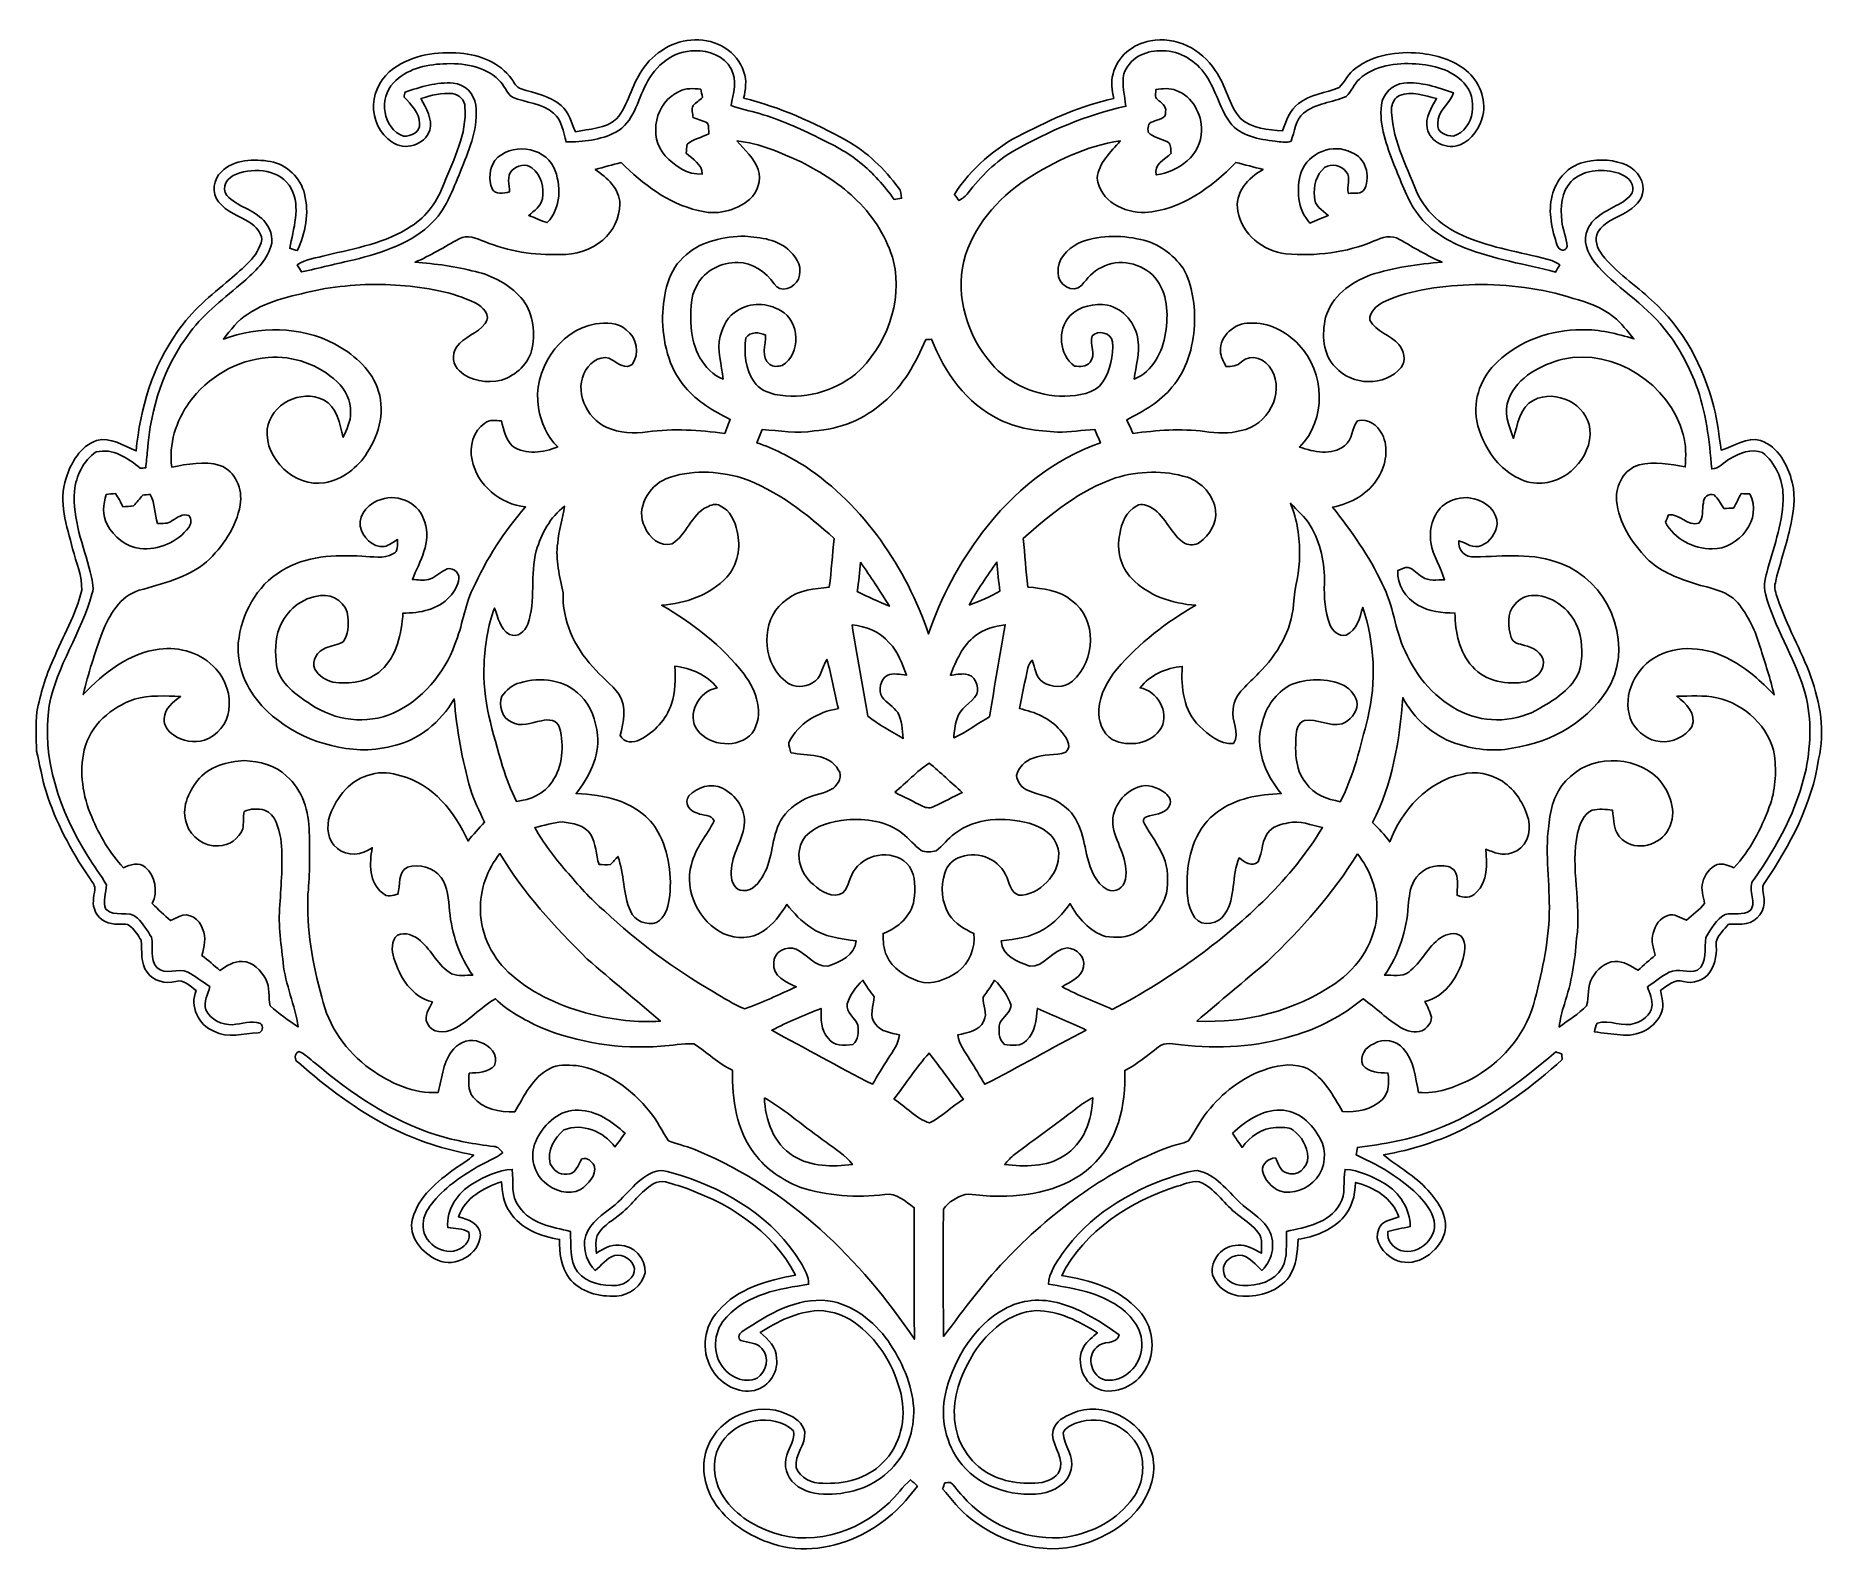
# Model space of a CAD drawing. Header units: centimetres. Extents: x -13.3 to 13.3, y -11.4 to 11.3.
import ezdxf

# ---------------------------------------------------------------- set-up
doc = ezdxf.new("R2010")
doc.units = ezdxf.units.CM
doc.header["$MEASUREMENT"] = 0
doc.layers.add('Camada 1', color=7, linetype='Continuous')

msp = doc.modelspace()

# ---------------------------------------------------------------- linework, layer by layer
at = {"layer": 'Camada 1', "color": 156}
for points, knots in [([(-4.28096, 10.77488), (-4.10915, 11.03911), (-3.81212, 11.22574), (-3.4925, 11.22997), (-3.4925, 11.22997), (-3.18416, 11.24231), (-2.85679, 11.05605), (-2.76613, 10.75019), (-2.76613, 10.75019), (-2.71814, 10.62355), (-2.73931, 10.48737), (-2.76825, 10.35931), (-2.76825, 10.35931), (-2.22849, 10.23196), (-1.72261, 9.99559), (-1.23718, 9.73242), (-1.23718, 9.73242), (-0.93132, 9.55745), (-0.67239, 9.30839), (-0.46389, 9.02616), (-0.46389, 9.02616), (-0.42438, 8.98418), (-0.4265, 8.92421), (-0.41839, 8.87095), (-0.41839, 8.87095), (-0.44626, 8.86707), (-0.50165, 8.85895), (-0.52951, 8.85507), (-0.52951, 8.85507), (-0.67697, 9.05721), (-0.84172, 9.24841), (-1.03786, 9.4054), (-1.03786, 9.4054), (-1.22307, 9.55886), (-1.43932, 9.66787), (-1.65452, 9.77265), (-1.65452, 9.77265), (-1.93852, 9.91376), (-2.22956, 10.04252), (-2.53434, 10.13142), (-2.53434, 10.13142), (-2.67404, 10.17446), (-2.81905, 10.19951), (-2.95627, 10.25066), (-2.95627, 10.25066), (-2.91889, 10.42882), (-2.86137, 10.62955), (-2.95627, 10.79994), (-2.95627, 10.79994), (-3.05859, 10.98832), (-3.28612, 11.07792), (-3.4932, 11.06416), (-3.4932, 11.06416), (-3.81034, 11.0751), (-4.08657, 10.84509), (-4.21922, 10.57063), (-4.21922, 10.57063), (-4.35115, 10.32403), (-4.40407, 10.00089), (-4.66972, 9.85485), (-4.66972, 9.85485), (-4.89549, 9.73772), (-5.15902, 9.71056), (-5.41019, 9.71056), (-5.41019, 9.71056), (-5.45358, 9.85872), (-5.47122, 10.03158), (-5.59505, 10.13918), (-5.59505, 10.13918), (-5.76967, 10.28311), (-6.00709, 10.29193), (-6.20888, 10.37766), (-6.20888, 10.37766), (-6.30132, 10.43727), (-6.32777, 10.55758), (-6.40856, 10.6299), (-6.40856, 10.6299), (-6.62552, 10.84192), (-6.94655, 10.89025), (-7.23723, 10.87154), (-7.23723, 10.87154), (-7.50359, 10.86272), (-7.7918, 10.79217), (-7.97912, 10.59038), (-7.97912, 10.59038), (-8.20102, 10.36496), (-8.1414, 9.9074), (-7.82813, 9.79522), (-7.82813, 9.79522), (-7.72266, 9.79134), (-7.57061, 9.85448), (-7.59178, 9.98325), (-7.59178, 9.98325), (-7.5893, 10.14694), (-7.72125, 10.26371), (-7.82038, 10.37766), (-7.82038, 10.37766), (-7.81685, 10.396), (-7.81015, 10.43305), (-7.80661, 10.45139), (-7.80661, 10.45139), (-7.57555, 10.52688), (-7.33495, 10.60696), (-7.08871, 10.58439), (-7.08871, 10.58439), (-6.91832, 10.56993), (-6.77298, 10.42811), (-6.75393, 10.25807), (-6.75393, 10.25807), (-6.71194, 9.93386), (-6.84459, 9.62236), (-6.95924, 9.32638), (-6.95924, 9.32638), (-7.07884, 9.04627), (-7.17161, 8.74148), (-7.3914, 8.51993), (-7.3914, 8.51993), (-7.70325, 8.20243), (-8.13999, 8.06061), (-8.56156, 7.95761), (-8.56156, 7.95761), (-8.82368, 7.89905), (-9.08402, 7.83237), (-9.34649, 7.77558), (-9.34649, 7.77558), (-9.36236, 7.80167), (-9.39411, 7.85318), (-9.40999, 7.87893), (-9.40999, 7.87893), (-9.28229, 7.97277), (-9.11965, 7.983), (-8.97113, 8.02322), (-8.97113, 8.02322), (-8.54215, 8.13046), (-8.08884, 8.20349), (-7.71418, 8.45431), (-7.71418, 8.45431), (-7.48171, 8.60248), (-7.31872, 8.83884), (-7.22488, 9.09461), (-7.22488, 9.09461), (-7.08096, 9.45868), (-6.88233, 9.82802), (-6.91585, 10.23161), (-6.91585, 10.23161), (-6.91303, 10.3318), (-7.00263, 10.41788), (-7.09894, 10.42916), (-7.09894, 10.42916), (-7.25945, 10.44786), (-7.41785, 10.40129), (-7.5699, 10.35543), (-7.5699, 10.35543), (-7.49123, 10.21256), (-7.39457, 10.0524), (-7.43937, 9.88272), (-7.43937, 9.88272), (-7.51134, 9.66152), (-7.81578, 9.57333), (-7.99994, 9.70844), (-7.99994, 9.70844), (-8.17845, 9.82909), (-8.28921, 10.05098), (-8.27334, 10.26653), (-8.27334, 10.26653), (-8.2677, 10.4782), (-8.15057, 10.67999), (-7.97841, 10.80064), (-7.97841, 10.80064), (-7.69549, 11.00843), (-7.32683, 11.05817), (-6.98465, 11.031), (-6.98465, 11.031), (-6.695, 11.0056), (-6.39197, 10.89095), (-6.21982, 10.64506), (-6.21982, 10.64506), (-6.17784, 10.59356), (-6.15173, 10.51772), (-6.08083, 10.50042), (-6.08083, 10.50042), (-5.87621, 10.43446), (-5.64868, 10.39988), (-5.48428, 10.24995), (-5.48428, 10.24995), (-5.36857, 10.15012), (-5.33011, 9.99701), (-5.2712, 9.86225), (-5.2712, 9.86225), (-5.06377, 9.90423), (-4.82423, 9.90353), (-4.65912, 10.05416), (-4.65912, 10.05416), (-4.47993, 10.26371), (-4.43864, 10.55158), (-4.28096, 10.77488)], [0, 0, 0, 0, 0.02, 0.02, 0.02, 0.02, 0.04, 0.04, 0.04, 0.04, 0.06, 0.06, 0.06, 0.06, 0.08, 0.08, 0.08, 0.08, 0.1, 0.1, 0.1, 0.1, 0.12, 0.12, 0.12, 0.12, 0.14, 0.14, 0.14, 0.14, 0.16, 0.16, 0.16, 0.16, 0.18, 0.18, 0.18, 0.18, 0.2, 0.2, 0.2, 0.2, 0.22, 0.22, 0.22, 0.22, 0.24, 0.24, 0.24, 0.24, 0.26, 0.26, 0.26, 0.26, 0.28, 0.28, 0.28, 0.28, 0.3, 0.3, 0.3, 0.3, 0.32, 0.32, 0.32, 0.32, 0.34, 0.34, 0.34, 0.34, 0.36, 0.36, 0.36, 0.36, 0.38, 0.38, 0.38, 0.38, 0.4, 0.4, 0.4, 0.4, 0.42, 0.42, 0.42, 0.42, 0.44, 0.44, 0.44, 0.44, 0.46, 0.46, 0.46, 0.46, 0.48, 0.48, 0.48, 0.48, 0.5, 0.5, 0.5, 0.5, 0.52, 0.52, 0.52, 0.52, 0.54, 0.54, 0.54, 0.54, 0.56, 0.56, 0.56, 0.56, 0.58, 0.58, 0.58, 0.58, 0.6, 0.6, 0.6, 0.6, 0.62, 0.62, 0.62, 0.62, 0.64, 0.64, 0.64, 0.64, 0.66, 0.66, 0.66, 0.66, 0.68, 0.68, 0.68, 0.68, 0.7, 0.7, 0.7, 0.7, 0.72, 0.72, 0.72, 0.72, 0.74, 0.74, 0.74, 0.74, 0.76, 0.76, 0.76, 0.76, 0.78, 0.78, 0.78, 0.78, 0.8, 0.8, 0.8, 0.8, 0.82, 0.82, 0.82, 0.82, 0.84, 0.84, 0.84, 0.84, 0.86, 0.86, 0.86, 0.86, 0.88, 0.88, 0.88, 0.88, 0.9, 0.9, 0.9, 0.9, 0.92, 0.92, 0.92, 0.92, 0.94, 0.94, 0.94, 0.94, 0.96, 0.96, 0.96, 0.96, 1, 1, 1, 1]), ([(2.72837, 10.72126), (2.78694, 10.98091), (3.02753, 11.17141), (3.28365, 11.21409), (3.28365, 11.21409), (3.65653, 11.28994), (4.04847, 11.0892), (4.2485, 10.77453), (4.2485, 10.77453), (4.4076, 10.55334), (4.445, 10.26512), (4.62421, 10.05733), (4.62421, 10.05733), (4.79319, 9.9067), (5.03555, 9.89083), (5.2511, 9.87636), (5.2511, 9.87636), (5.30401, 10.02312), (5.35586, 10.18469), (5.48745, 10.28099), (5.48745, 10.28099), (5.66349, 10.41576), (5.88997, 10.44081), (6.09141, 10.51877), (6.09141, 10.51877), (6.17784, 10.61085), (6.23322, 10.7315), (6.33835, 10.80698), (6.33835, 10.80698), (6.60541, 11.01372), (6.96207, 11.05958), (7.29014, 11.031), (7.29014, 11.031), (7.53638, 11.00242), (7.79039, 10.93575), (7.983, 10.77136), (7.983, 10.77136), (8.1795, 10.61684), (8.2825, 10.34979), (8.2317, 10.1039), (8.2317, 10.1039), (8.1869, 9.92046), (8.06872, 9.7476), (7.89481, 9.66611), (7.89481, 9.66611), (7.70149, 9.59379), (7.44326, 9.69962), (7.40056, 9.91305), (7.40056, 9.91305), (7.36917, 10.07392), (7.46619, 10.22103), (7.54097, 10.35508), (7.54097, 10.35508), (7.36389, 10.39671), (7.1702, 10.4775), (6.99206, 10.40024), (6.99206, 10.40024), (6.91938, 10.37554), (6.8901, 10.29723), (6.87139, 10.22984), (6.87139, 10.22984), (6.86469, 9.78146), (7.08166, 9.37648), (7.24534, 8.97149), (7.24534, 8.97149), (7.38998, 8.62435), (7.71455, 8.38905), (8.05956, 8.26381), (8.05956, 8.26381), (8.44656, 8.11494), (8.86037, 8.05602), (9.25829, 7.9449), (9.25829, 7.9449), (9.29993, 7.93009), (9.33591, 7.90398), (9.37365, 7.8807), (9.37365, 7.8807), (9.35848, 7.85388), (9.32814, 7.80062), (9.31262, 7.77416), (9.31262, 7.77416), (8.85966, 7.88846), (8.39435, 7.9636), (7.9576, 8.13505), (7.9576, 8.13505), (7.67608, 8.24971), (7.40445, 8.42151), (7.23229, 8.67798), (7.23229, 8.67798), (7.08589, 8.8907), (7.00863, 9.13977), (6.90774, 9.37506), (6.90774, 9.37506), (6.79944, 9.65588), (6.68479, 9.95221), (6.72076, 10.25877), (6.72076, 10.25877), (6.74088, 10.42705), (6.8841, 10.56993), (7.05414, 10.58403), (7.05414, 10.58403), (7.30744, 10.60908), (7.5558, 10.52371), (7.7918, 10.44222), (7.7918, 10.44222), (7.747, 10.27288), (7.54732, 10.17481), (7.56214, 9.98325), (7.56214, 9.98325), (7.53497, 9.85308), (7.68879, 9.79557), (7.79356, 9.79663), (7.79356, 9.79663), (8.11213, 9.90211), (8.16645, 10.36742), (7.94525, 10.59109), (7.94525, 10.59109), (7.76357, 10.78476), (7.48982, 10.8592), (7.23194, 10.87119), (7.23194, 10.87119), (6.94019, 10.8913), (6.61846, 10.84932), (6.39268, 10.64648), (6.39268, 10.64648), (6.30872, 10.57451), (6.27627, 10.46162), (6.19794, 10.38612), (6.19794, 10.38612), (5.99015, 10.2937), (5.7425, 10.28734), (5.56048, 10.13848), (5.56048, 10.13848), (5.43772, 10.0337), (5.43102, 9.86261), (5.37669, 9.72185), (5.37669, 9.72185), (5.30401, 9.68622), (5.21828, 9.71549), (5.14173, 9.72008), (5.14173, 9.72008), (4.89795, 9.74936), (4.62244, 9.79382), (4.46439, 10.00301), (4.46439, 10.00301), (4.30106, 10.23161), (4.25131, 10.5223), (4.07811, 10.7449), (4.07811, 10.7449), (3.92535, 10.94528), (3.67841, 11.08463), (3.42194, 11.06416), (3.42194, 11.06416), (3.19829, 11.07333), (2.96016, 10.94245), (2.88995, 10.72161), (2.88995, 10.72161), (2.85433, 10.56251), (2.89913, 10.40095), (2.91853, 10.2422), (2.91853, 10.2422), (2.33045, 10.11342), (1.77446, 9.87178), (1.2513, 9.57791), (1.2513, 9.57791), (0.98354, 9.42057), (0.75917, 9.19832), (0.57221, 8.95244), (0.57221, 8.95244), (0.53798, 8.90198), (0.48648, 8.86882), (0.43568, 8.83814), (0.43568, 8.83814), (0.41839, 8.86071), (0.38452, 8.90622), (0.36724, 8.9288), (0.36724, 8.9288), (0.61524, 9.31545), (0.97225, 9.62977), (1.38606, 9.82909), (1.38606, 9.82909), (1.81539, 10.05381), (2.26306, 10.24995), (2.73719, 10.3579), (2.73719, 10.3579), (2.71638, 10.47785), (2.69098, 10.60167), (2.72837, 10.72126)], [0, 0, 0, 0, 0.02083333, 0.02083333, 0.02083333, 0.02083333, 0.04166667, 0.04166667, 0.04166667, 0.04166667, 0.0625, 0.0625, 0.0625, 0.0625, 0.08333333, 0.08333333, 0.08333333, 0.08333333, 0.10416667, 0.10416667, 0.10416667, 0.10416667, 0.125, 0.125, 0.125, 0.125, 0.14583333, 0.14583333, 0.14583333, 0.14583333, 0.16666667, 0.16666667, 0.16666667, 0.16666667, 0.1875, 0.1875, 0.1875, 0.1875, 0.20833333, 0.20833333, 0.20833333, 0.20833333, 0.22916667, 0.22916667, 0.22916667, 0.22916667, 0.25, 0.25, 0.25, 0.25, 0.27083333, 0.27083333, 0.27083333, 0.27083333, 0.29166667, 0.29166667, 0.29166667, 0.29166667, 0.3125, 0.3125, 0.3125, 0.3125, 0.33333333, 0.33333333, 0.33333333, 0.33333333, 0.35416667, 0.35416667, 0.35416667, 0.35416667, 0.375, 0.375, 0.375, 0.375, 0.39583333, 0.39583333, 0.39583333, 0.39583333, 0.41666667, 0.41666667, 0.41666667, 0.41666667, 0.4375, 0.4375, 0.4375, 0.4375, 0.45833333, 0.45833333, 0.45833333, 0.45833333, 0.47916667, 0.47916667, 0.47916667, 0.47916667, 0.5, 0.5, 0.5, 0.5, 0.52083333, 0.52083333, 0.52083333, 0.52083333, 0.54166667, 0.54166667, 0.54166667, 0.54166667, 0.5625, 0.5625, 0.5625, 0.5625, 0.58333333, 0.58333333, 0.58333333, 0.58333333, 0.60416667, 0.60416667, 0.60416667, 0.60416667, 0.625, 0.625, 0.625, 0.625, 0.64583333, 0.64583333, 0.64583333, 0.64583333, 0.66666667, 0.66666667, 0.66666667, 0.66666667, 0.6875, 0.6875, 0.6875, 0.6875, 0.70833333, 0.70833333, 0.70833333, 0.70833333, 0.72916667, 0.72916667, 0.72916667, 0.72916667, 0.75, 0.75, 0.75, 0.75, 0.77083333, 0.77083333, 0.77083333, 0.77083333, 0.79166667, 0.79166667, 0.79166667, 0.79166667, 0.8125, 0.8125, 0.8125, 0.8125, 0.83333333, 0.83333333, 0.83333333, 0.83333333, 0.85416667, 0.85416667, 0.85416667, 0.85416667, 0.875, 0.875, 0.875, 0.875, 0.89583333, 0.89583333, 0.89583333, 0.89583333, 0.91666667, 0.91666667, 0.91666667, 0.91666667, 0.9375, 0.9375, 0.9375, 0.9375, 0.95833333, 0.95833333, 0.95833333, 0.95833333, 1, 1, 1, 1]), ([(-3.72709, 10.46021), (-3.62973, 10.51736), (-3.51437, 10.50501), (-3.40676, 10.49408), (-3.40676, 10.49408), (-3.39794, 10.4542), (-3.38912, 10.41364), (-3.37996, 10.37343), (-3.37996, 10.37343), (-3.42723, 10.33285), (-3.47873, 10.29687), (-3.52107, 10.25066), (-3.52107, 10.25066), (-3.54824, 10.19527), (-3.52283, 10.13071), (-3.52178, 10.0718), (-3.52178, 10.0718), (-3.44874, 10.04675), (-3.37326, 10.02665), (-3.30376, 9.99137), (-3.30376, 9.99137), (-3.28224, 9.94021), (-3.2907, 9.88341), (-3.28824, 9.82944), (-3.28824, 9.82944), (-3.39372, 9.77511), (-3.51861, 9.75395), (-3.60997, 9.67528), (-3.60997, 9.67528), (-3.61809, 9.63153), (-3.6195, 9.58673), (-3.62267, 9.54193), (-3.62267, 9.54193), (-3.52848, 9.45232), (-3.38208, 9.38035), (-3.38454, 9.23148), (-3.38454, 9.23148), (-3.6015, 9.21702), (-3.79518, 9.35355), (-3.937, 9.50559), (-3.937, 9.50559), (-4.19417, 9.78993), (-4.08164, 10.31028), (-3.72709, 10.46021)], [0, 0, 0, 0, 0.08333333, 0.08333333, 0.08333333, 0.08333333, 0.16666667, 0.16666667, 0.16666667, 0.16666667, 0.25, 0.25, 0.25, 0.25, 0.33333333, 0.33333333, 0.33333333, 0.33333333, 0.41666667, 0.41666667, 0.41666667, 0.41666667, 0.5, 0.5, 0.5, 0.5, 0.58333333, 0.58333333, 0.58333333, 0.58333333, 0.66666667, 0.66666667, 0.66666667, 0.66666667, 0.75, 0.75, 0.75, 0.75, 0.83333333, 0.83333333, 0.83333333, 0.83333333, 1, 1, 1, 1]), ([(3.36585, 10.49231), (3.46604, 10.50219), (3.57328, 10.51841), (3.66888, 10.47467), (3.66888, 10.47467), (3.90877, 10.38824), (4.05165, 10.12436), (4.04283, 9.87707), (4.04283, 9.87707), (4.05024, 9.51865), (3.69746, 9.26182), (3.37078, 9.21843), (3.37078, 9.21843), (3.32105, 9.37471), (3.50414, 9.44845), (3.59304, 9.54087), (3.59304, 9.54087), (3.58034, 9.59872), (3.6015, 9.67916), (3.5373, 9.7102), (3.5373, 9.7102), (3.44416, 9.76241), (3.32775, 9.77511), (3.25191, 9.85519), (3.25191, 9.85519), (3.23885, 9.91305), (3.2466, 9.99877), (3.31893, 10.01042), (3.31893, 10.01042), (3.38949, 10.04817), (3.52848, 10.04851), (3.50801, 10.16105), (3.50801, 10.16105), (3.52953, 10.2496), (3.44063, 10.29193), (3.38807, 10.34273), (3.38807, 10.34273), (3.33833, 10.3773), (3.36832, 10.44328), (3.36585, 10.49231)], [0, 0, 0, 0, 0.09090909, 0.09090909, 0.09090909, 0.09090909, 0.18181818, 0.18181818, 0.18181818, 0.18181818, 0.27272727, 0.27272727, 0.27272727, 0.27272727, 0.36363636, 0.36363636, 0.36363636, 0.36363636, 0.45454545, 0.45454545, 0.45454545, 0.45454545, 0.54545455, 0.54545455, 0.54545455, 0.54545455, 0.63636364, 0.63636364, 0.63636364, 0.63636364, 0.72727273, 0.72727273, 0.72727273, 0.72727273, 0.81818182, 0.81818182, 0.81818182, 0.81818182, 1, 1, 1, 1]), ([(-2.86914, 9.72397), (-2.53223, 9.68903), (-2.21826, 9.55251), (-1.91381, 9.41282), (-1.91381, 9.41282), (-1.61395, 9.25476), (-1.31762, 9.07768), (-1.07843, 8.83461), (-1.07843, 8.83461), (-0.82585, 8.5859), (-0.63217, 8.2744), (-0.53657, 7.93184), (-0.53657, 7.93184), (-0.40181, 7.32401), (-0.64276, 6.66433), (-1.10418, 6.25439), (-1.10418, 6.25439), (-1.43615, 5.99052), (-1.88419, 5.86846), (-2.30258, 5.95312), (-2.30258, 5.95312), (-2.42076, 5.98028), (-2.54246, 6.0332), (-2.6116, 6.13798), (-2.6116, 6.13798), (-2.7453, 6.32636), (-2.76472, 6.57014), (-2.73437, 6.79238), (-2.73437, 6.79238), (-2.66946, 6.89256), (-2.53646, 6.87775), (-2.44157, 6.83541), (-2.44157, 6.83541), (-2.43099, 6.69149), (-2.52552, 6.49922), (-2.37912, 6.39974), (-2.37912, 6.39974), (-2.32938, 6.35669), (-2.25424, 6.3701), (-2.19463, 6.38104), (-2.19463, 6.38104), (-1.91169, 6.55778), (-1.92758, 7.03862), (-2.21755, 7.20019), (-2.21755, 7.20019), (-2.40946, 7.31519), (-2.67158, 7.32683), (-2.86137, 7.2009), (-2.86137, 7.2009), (-3.00143, 7.12328), (-3.07516, 6.96877), (-3.1175, 6.8213), (-3.1175, 6.8213), (-3.17358, 6.60646), (-3.09033, 6.39339), (-3.07445, 6.1796), (-3.07445, 6.1796), (-3.37679, 6.30624), (-3.52953, 6.63892), (-3.54965, 6.95006), (-3.54965, 6.95006), (-3.55952, 7.16421), (-3.5747, 7.39634), (-3.45687, 7.58684), (-3.45687, 7.58684), (-3.34362, 7.80167), (-3.09386, 7.91915), (-2.85715, 7.91668), (-2.85715, 7.91668), (-2.63596, 7.9128), (-2.43733, 7.77768), (-2.31457, 7.59953), (-2.31457, 7.59953), (-2.22778, 7.4496), (-2.008, 7.53638), (-1.95297, 7.67009), (-1.95297, 7.67009), (-1.89159, 7.81685), (-1.96037, 7.98476), (-2.07856, 8.08073), (-2.07856, 8.08073), (-2.25142, 8.26311), (-2.51529, 8.28709), (-2.75132, 8.30756), (-2.75132, 8.30756), (-3.05788, 8.30121), (-3.3849, 8.24052), (-3.62126, 8.02993), (-3.62126, 8.02993), (-3.89678, 7.81473), (-3.96205, 7.44185), (-3.97581, 7.11305), (-3.97581, 7.11305), (-3.97333, 6.74193), (-3.88937, 6.34717), (-3.63714, 6.06212), (-3.63714, 6.06212), (-3.45968, 5.84763), (-3.21734, 5.69911), (-2.96827, 5.58129), (-2.96827, 5.58129), (-2.99437, 5.51108), (-3.0219, 5.44125), (-3.04977, 5.37174), (-3.04977, 5.37174), (-3.42971, 5.42325), (-3.81565, 5.44653), (-4.19664, 5.39537), (-4.19664, 5.39537), (-4.4009, 5.36187), (-4.61291, 5.38232), (-4.80518, 5.45923), (-4.80518, 5.45923), (-5.11315, 5.59681), (-5.29978, 6.01486), (-5.11632, 6.31789), (-5.11632, 6.31789), (-5.03907, 6.44666), (-4.86021, 6.56166), (-4.71735, 6.46253), (-4.71735, 6.46253), (-4.63408, 6.40749), (-4.52578, 6.32424), (-4.42736, 6.39655), (-4.42736, 6.39655), (-4.30742, 6.5592), (-4.35821, 6.79732), (-4.5166, 6.91444), (-4.5166, 6.91444), (-4.63832, 7.03014), (-4.81646, 7.01993), (-4.97134, 7.0051), (-4.97134, 7.0051), (-5.52908, 6.89926), (-5.90868, 6.30166), (-5.82188, 5.75098), (-5.82188, 5.75098), (-5.78343, 5.53544), (-5.69348, 5.32448), (-5.53402, 5.17065), (-5.53402, 5.17065), (-5.74781, 5.08706), (-6.00779, 5.04506), (-6.20818, 5.18371), (-6.20818, 5.18371), (-6.30836, 5.28355), (-6.34012, 5.42571), (-6.37329, 5.558), (-6.37329, 5.558), (-6.45512, 5.56048), (-6.54897, 5.58341), (-6.61811, 5.52484), (-6.61811, 5.52484), (-6.79131, 5.40773), (-6.85446, 5.17806), (-6.80966, 4.98016), (-6.80966, 4.98016), (-6.73559, 4.60445), (-6.38915, 4.31765), (-6.01345, 4.27777), (-6.01345, 4.27777), (-6.33236, 3.91266), (-6.5987, 3.50026), (-6.79803, 3.05788), (-6.79803, 3.05788), (-6.92431, 2.7961), (-6.95325, 2.50155), (-7.06332, 2.23378), (-7.06332, 2.23378), (-7.2277, 1.79528), (-7.54873, 1.40194), (-7.98265, 1.21002), (-7.98265, 1.21002), (-8.37706, 1.03504), (-8.85472, 1.09536), (-9.2075, 1.33843), (-9.2075, 1.33843), (-9.42551, 1.47708), (-9.67245, 1.64747), (-9.71867, 1.92158), (-9.71867, 1.92158), (-9.73984, 2.1075), (-9.74407, 2.30292), (-9.67493, 2.47967), (-9.67493, 2.47967), (-9.57791, 2.73332), (-9.33661, 2.93122), (-9.06462, 2.95945), (-9.06462, 2.95945), (-8.87412, 2.98696), (-8.66951, 2.83845), (-8.65575, 2.643), (-8.65575, 2.643), (-8.64763, 2.516), (-8.64975, 2.37701), (-8.72736, 2.26976), (-8.72736, 2.26976), (-8.80744, 2.22355), (-8.90305, 2.21684), (-8.98701, 2.17981), (-8.98701, 2.17981), (-9.10801, 2.13325), (-9.20714, 1.99319), (-9.14964, 1.86302), (-9.14964, 1.86302), (-9.09108, 1.76635), (-8.99089, 1.69969), (-8.88294, 1.67004), (-8.88294, 1.67004), (-8.63247, 1.63724), (-8.35554, 1.67111), (-8.16116, 1.84643), (-8.16116, 1.84643), (-7.92656, 2.06199), (-7.85671, 2.39323), (-7.83695, 2.6984), (-7.83695, 2.6984), (-7.5893, 2.69662), (-7.31166, 2.74742), (-7.14128, 2.94357), (-7.14128, 2.94357), (-7.07178, 3.01659), (-7.01781, 3.11009), (-7.00369, 3.21098), (-7.00369, 3.21098), (-6.9924, 3.31505), (-7.12752, 3.39972), (-7.21395, 3.33903), (-7.21395, 3.33903), (-7.29543, 3.2914), (-7.36669, 3.22403), (-7.45949, 3.19863), (-7.45949, 3.19863), (-7.53745, 3.17923), (-7.61787, 3.19405), (-7.69654, 3.19792), (-7.69654, 3.19792), (-7.59037, 3.4685), (-7.4048, 3.7525), (-7.51416, 4.05306), (-7.51416, 4.05306), (-7.58155, 4.32576), (-7.9001, 4.48203), (-8.1601, 4.38996), (-8.1601, 4.38996), (-8.33225, 4.3434), (-8.50088, 4.18041), (-8.47301, 3.98955), (-8.47301, 3.98955), (-8.43702, 3.82658), (-8.2938, 3.671), (-8.11565, 3.68687), (-8.11565, 3.68687), (-8.04368, 3.7091), (-7.98195, 3.75425), (-7.91738, 3.79165), (-7.91738, 3.79165), (-7.92303, 3.71615), (-7.89905, 3.61526), (-7.98617, 3.57786), (-7.98617, 3.57786), (-8.12518, 3.49885), (-8.29521, 3.54259), (-8.4469, 3.54365), (-8.4469, 3.54365), (-8.85295, 3.56834), (-9.28793, 3.5507), (-9.64212, 3.32775), (-9.64212, 3.32775), (-10.01783, 3.10479), (-10.24361, 2.68145), (-10.287, 2.25424), (-10.287, 2.25424), (-10.31275, 1.91065), (-10.16987, 1.56669), (-9.93527, 1.31833), (-9.93527, 1.31833), (-9.53558, 0.88652), (-8.94291, 0.66004), (-8.35942, 0.6604), (-8.35942, 0.6604), (-8.0405, 0.68403), (-7.7156, 0.76588), (-7.46371, 0.97225), (-7.46371, 0.97225), (-7.30708, 1.09573), (-7.17303, 1.24707), (-7.0739, 1.41993), (-7.0739, 1.41993), (-7.04037, 0.96519), (-6.95537, 0.5154), (-6.83331, 0.0762), (-6.83331, 0.0762), (-6.78003, -0.09348), (-6.69819, -0.25223), (-6.6234, -0.4131), (-6.6234, -0.4131), (-6.70877, -0.50411), (-6.79309, -0.59655), (-6.86859, -0.69639), (-6.86859, -0.69639), (-7.06084, -0.26634), (-7.39245, 0.15205), (-7.86659, 0.27622), (-7.86659, 0.27622), (-8.01088, 0.31855), (-8.16539, 0.34361), (-8.3118, 0.29739), (-8.3118, 0.29739), (-8.61201, 0.22895), (-8.82368, -0.03527), (-8.92633, -0.31291), (-8.92633, -0.31291), (-8.9796, -0.47907), (-8.96338, -0.69249), (-8.81345, -0.80503), (-8.81345, -0.80503), (-8.66527, -0.93132), (-8.44514, -0.90487), (-8.29521, -0.7955), (-8.29521, -0.7955), (-8.33755, -1.02588), (-8.34425, -1.31585), (-8.13858, -1.47284), (-8.13858, -1.47284), (-8.07649, -1.53492), (-7.98583, -1.50071), (-7.9121, -1.4866), (-7.9121, -1.4866), (-7.87646, -1.35431), (-7.91632, -1.1578), (-7.77098, -1.08549), (-7.77098, -1.08549), (-7.59566, -1.02517), (-7.3787, -1.08303), (-7.27109, -1.23895), (-7.27109, -1.23895), (-7.16033, -1.37936), (-7.16421, -1.56562), (-7.14409, -1.73426), (-7.14409, -1.73426), (-7.10988, -2.07503), (-6.9991, -2.41229), (-6.79838, -2.69239), (-6.79838, -2.69239), (-6.90279, -2.68676), (-7.01392, -2.71039), (-7.11305, -2.67053), (-7.11305, -2.67053), (-7.3159, -2.55729), (-7.40587, -2.32728), (-7.57555, -2.1784), (-7.57555, -2.1784), (-7.66797, -2.10185), (-7.80097, -2.03799), (-7.91845, -2.09761), (-7.91845, -2.09761), (-8.01863, -2.17805), (-8.00487, -2.32692), (-7.97313, -2.43804), (-7.97313, -2.43804), (-7.88423, -2.71955), (-7.70784, -3.0173), (-7.3988, -3.08892), (-7.3988, -3.08892), (-7.44326, -3.18664), (-7.53709, -3.29847), (-7.47253, -3.40854), (-7.47253, -3.40854), (-7.4115, -3.55635), (-7.21535, -3.55917), (-7.09153, -3.49637), (-7.09153, -3.49637), (-6.85977, -3.37643), (-6.68725, -3.17183), (-6.46219, -3.04165), (-6.46219, -3.04165), (-6.27379, -3.23003), (-6.03284, -3.35138), (-5.79542, -3.46604), (-5.79542, -3.46604), (-5.23098, -3.69958), (-4.61151, -3.79341), (-4.00261, -3.74967), (-4.00261, -3.74967), (-3.83786, -3.73768), (-3.67276, -3.70521), (-3.50731, -3.71474), (-3.50731, -3.71474), (-3.31223, -3.83892), (-3.14642, -4.00755), (-2.93441, -4.10669), (-2.93441, -4.10669), (-2.93899, -4.53989), (-2.87689, -5.00238), (-2.60139, -5.3534), (-2.60139, -5.3534), (-2.43487, -5.58165), (-2.18897, -5.74075), (-1.93075, -5.84763), (-1.93075, -5.84763), (-1.52435, -5.97429), (-1.09007, -6.01274), (-0.66815, -5.95383), (-0.66815, -5.95383), (-0.49423, -5.92454), (-0.36089, -6.06107), (-0.23001, -6.15209), (-0.23001, -6.15209), (-0.22789, -6.80473), (-0.236, -7.45737), (-0.22718, -8.11001), (-0.22718, -8.11001), (-1.022, -6.91585), (-2.10467, -5.87058), (-3.43992, -5.30859), (-3.43992, -5.30859), (-3.5821, -5.24016), (-3.74085, -5.21828), (-3.88443, -5.15513), (-3.88443, -5.15513), (-3.98426, -5.01721), (-4.04847, -4.85527), (-4.16312, -4.72722), (-4.16312, -4.72722), (-4.43583, -4.38185), (-4.81824, -4.10562), (-5.25955, -4.03577), (-5.25955, -4.03577), (-5.3915, -4.03331), (-5.53755, -4.00755), (-5.65538, -4.08269), (-5.65538, -4.08269), (-5.91078, -4.21464), (-6.03215, -4.4905), (-6.17502, -4.72405), (-6.17502, -4.72405), (-6.39692, -4.72897), (-6.64774, -4.68948), (-6.79379, -4.50427), (-6.79379, -4.50427), (-6.87599, -4.40407), (-6.86118, -4.27002), (-6.852, -4.15008), (-6.852, -4.15008), (-6.72253, -4.13985), (-6.56731, -4.14055), (-6.47452, -4.03506), (-6.47452, -4.03506), (-6.40961, -3.87631), (-6.54931, -3.73062), (-6.69254, -3.68687), (-6.69254, -3.68687), (-6.82625, -3.63007), (-6.98712, -3.67736), (-7.07848, -3.78741), (-7.07848, -3.78741), (-7.24464, -3.96098), (-7.25134, -4.21534), (-7.31307, -4.43512), (-7.31307, -4.43512), (-7.67961, -4.46122), (-8.02957, -4.29506), (-8.32167, -4.08869), (-8.32167, -4.08869), (-8.67868, -3.83151), (-8.94997, -3.45015), (-9.04486, -3.018), (-9.04486, -3.018), (-9.18316, -2.51848), (-9.27276, -2.00096), (-9.25089, -1.48132), (-9.25089, -1.48132), (-9.21737, -1.17686), (-9.22972, -0.86995), (-9.23042, -0.56409), (-9.23042, -0.56409), (-9.23713, -0.25681), (-9.32779, 0.06702), (-9.57015, 0.27269), (-9.57015, 0.27269), (-9.7349, 0.43744), (-9.9709, 0.4886), (-10.19492, 0.50375), (-10.19492, 0.50375), (-10.45068, 0.48718), (-10.72902, 0.41592), (-10.89448, 0.2053), (-10.89448, 0.2053), (-11.03347, 0.02716), (-11.14213, -0.2166), (-11.05534, -0.44131), (-11.05534, -0.44131), (-10.99361, -0.63816), (-10.79076, -0.77964), (-10.58403, -0.76658), (-10.58403, -0.76658), (-10.42599, -0.76763), (-10.27747, -0.65933), (-10.22138, -0.51328), (-10.22138, -0.51328), (-10.20374, -0.42827), (-10.22067, -0.33901), (-10.19775, -0.25541), (-10.19775, -0.25541), (-10.10778, -0.20672), (-9.99455, -0.21342), (-9.89647, -0.23424), (-9.89647, -0.23424), (-9.72714, -0.30056), (-9.69115, -0.49954), (-9.65588, -0.65651), (-9.65588, -0.65651), (-9.61812, -0.96519), (-9.64847, -1.27706), (-9.66328, -1.58644), (-9.66328, -1.58644), (-9.70209, -1.8923), (-9.65305, -2.1992), (-9.62025, -2.50331), (-9.62025, -2.50331), (-9.58744, -2.83209), (-9.44244, -3.13548), (-9.39764, -3.4618), (-9.39764, -3.4618), (-9.54016, -3.36337), (-9.68622, -3.26602), (-9.8111, -3.14607), (-9.8111, -3.14607), (-9.84743, -3.0173), (-9.80792, -2.87267), (-9.87742, -2.75096), (-9.87742, -2.75096), (-9.95045, -2.62113), (-10.07074, -2.49132), (-10.2302, -2.48708), (-10.2302, -2.48708), (-10.35543, -2.48038), (-10.46268, -2.5541), (-10.5604, -2.62254), (-10.5604, -2.62254), (-10.6486, -2.54528), (-10.73644, -2.46839), (-10.82815, -2.39572), (-10.82815, -2.39572), (-10.79394, -2.2673), (-10.75795, -2.12901), (-10.81969, -2.00271), (-10.81969, -2.00271), (-10.8585, -1.86302), (-11.02501, -1.74237), (-11.16506, -1.81609), (-11.16506, -1.81609), (-11.20951, -1.83444), (-11.2522, -1.85666), (-11.29523, -1.87854), (-11.29523, -1.87854), (-11.38872, -1.79704), (-11.47903, -1.71167), (-11.56793, -1.62524), (-11.56793, -1.62524), (-11.48221, -1.44533), (-11.52031, -1.21637), (-11.67059, -1.08303), (-11.67059, -1.08303), (-11.76655, -0.998), (-11.89389, -1.05092), (-11.99656, -1.09114), (-11.99656, -1.09114), (-12.19976, -0.87241), (-12.35533, -0.61241), (-12.46751, -0.33655), (-12.46751, -0.33655), (-12.60369, -0.02611), (-12.65449, 0.32948), (-12.58041, 0.66216), (-12.58041, 0.66216), (-12.49009, 1.02693), (-12.17824, 1.30069), (-11.83005, 1.41534), (-11.83005, 1.41534), (-11.60815, 1.48412), (-11.37461, 1.46156), (-11.14636, 1.45873), (-11.14636, 1.45873), (-11.25466, 1.37407), (-11.3859, 1.27916), (-11.38872, 1.12713), (-11.38872, 1.12713), (-11.40389, 1.02376), (-11.33051, 0.94226), (-11.25361, 0.88477), (-11.25361, 0.88477), (-11.11955, 0.79516), (-10.94563, 0.75635), (-10.78935, 0.80715), (-10.78935, 0.80715), (-10.60273, 0.87665), (-10.45139, 1.04985), (-10.42882, 1.2506), (-10.42882, 1.2506), (-10.39494, 1.47143), (-10.47044, 1.70285), (-10.62249, 1.86584), (-10.62249, 1.86584), (-10.82357, 2.10679), (-11.16048, 2.19991), (-11.46386, 2.16217), (-11.46386, 2.16217), (-11.91542, 2.10185), (-12.28866, 1.80481), (-12.59416, 1.48554), (-12.59416, 1.48554), (-12.52149, 1.79811), (-12.41918, 2.10326), (-12.31441, 2.40629), (-12.31441, 2.40629), (-12.2054, 2.66593), (-12.04983, 2.95239), (-11.75985, 3.03671), (-11.75985, 3.03671), (-11.41236, 3.13548), (-11.04652, 3.22579), (-10.76078, 3.45897), (-10.76078, 3.45897), (-10.51877, 3.68547), (-10.31662, 3.9751), (-10.25913, 4.30705), (-10.25913, 4.30705), (-10.22032, 4.5406), (-10.32615, 4.81329), (-10.56181, 4.89691), (-10.56181, 4.89691), (-10.79641, 4.96464), (-11.0437, 4.91455), (-11.27794, 4.87009), (-11.27794, 4.87009), (-11.32451, 5.20946), (-11.21586, 5.55766), (-11.01654, 5.83211), (-11.01654, 5.83211), (-10.74561, 6.2103), (-10.30816, 6.46499), (-9.84355, 6.50346), (-9.84355, 6.50346), (-9.47173, 6.53097), (-9.08791, 6.39726), (-8.81661, 6.14045), (-8.81661, 6.14045), (-8.69244, 6.02297), (-8.60601, 5.85576), (-8.61553, 5.68147), (-8.61553, 5.68147), (-8.61553, 5.55096), (-8.67163, 5.43031), (-8.7249, 5.31424), (-8.7249, 5.31424), (-8.77817, 5.51673), (-8.81697, 5.76226), (-9.02052, 5.87199), (-9.02052, 5.87199), (-9.35495, 6.03603), (-9.80651, 5.80848), (-9.85731, 5.43382), (-9.85731, 5.43382), (-9.89506, 4.98722), (-9.4488, 4.56812), (-9.00429, 4.6369), (-9.00429, 4.6369), (-8.73901, 4.68417), (-8.5097, 4.86163), (-8.36753, 5.08669), (-8.36753, 5.08669), (-8.18303, 5.36787), (-8.09307, 5.73617), (-8.22148, 6.05788), (-8.22148, 6.05788), (-8.32838, 6.35423), (-8.59013, 6.55742), (-8.85613, 6.70594), (-8.85613, 6.70594), (-9.36412, 6.96911), (-9.97832, 6.9723), (-10.50959, 6.77686), (-10.50959, 6.77686), (-10.39847, 6.90879), (-10.29757, 7.05696), (-10.14729, 7.14833), (-10.14729, 7.14833), (-9.82591, 7.36316), (-9.4361, 7.42772), (-9.06638, 7.51487), (-9.06638, 7.51487), (-8.67409, 7.58189), (-8.27228, 7.60976), (-7.87541, 7.57307), (-7.87541, 7.57307), (-7.49406, 7.54627), (-7.10812, 7.48064), (-6.76134, 7.31414), (-6.76134, 7.31414), (-6.6548, 7.26086), (-6.51615, 7.12857), (-6.61423, 7.00617), (-6.61423, 7.00617), (-6.73028, 6.85835), (-6.93278, 6.80966), (-7.04144, 6.65409), (-7.04144, 6.65409), (-7.11834, 6.54755), (-7.09577, 6.38703), (-6.99769, 6.30132), (-6.99769, 6.30132), (-6.83224, 6.14644), (-6.58707, 6.11857), (-6.37363, 6.16513), (-6.37363, 6.16513), (-6.15421, 6.23427), (-5.95982, 6.41561), (-5.9129, 6.64598), (-5.9129, 6.64598), (-5.86598, 6.90316), (-5.90337, 7.19278), (-6.08259, 7.39422), (-6.08259, 7.39422), (-6.26004, 7.58859), (-6.50168, 7.72337), (-6.75815, 7.7798), (-6.75815, 7.7798), (-7.05272, 7.85671), (-7.35507, 7.89798), (-7.6581, 7.92021), (-7.6581, 7.92021), (-7.42879, 8.01475), (-7.22066, 8.15022), (-7.00298, 8.26698), (-7.00298, 8.26698), (-6.87987, 8.33966), (-6.74158, 8.27405), (-6.62235, 8.22748), (-6.62235, 8.22748), (-6.26957, 8.07966), (-5.88327, 8.02286), (-5.50228, 8.03521), (-5.50228, 8.03521), (-5.27368, 8.03063), (-5.03765, 8.09872), (-4.86339, 8.25041), (-4.86339, 8.25041), (-4.70675, 8.38059), (-4.61751, 8.58308), (-4.60869, 8.78416), (-4.60869, 8.78416), (-4.61856, 9.01417), (-4.79743, 9.17927), (-4.97521, 9.29957), (-4.97521, 9.29957), (-4.84823, 9.33661), (-4.72052, 9.37119), (-4.59176, 9.40188), (-4.59176, 9.40188), (-4.26755, 9.08719), (-3.89607, 8.7891), (-3.44452, 8.69102), (-3.44452, 8.69102), (-3.1824, 8.60989), (-2.8889, 8.68257), (-2.68005, 8.85507), (-2.68005, 8.85507), (-2.56292, 8.96443), (-2.4959, 9.14258), (-2.55447, 9.29816), (-2.55447, 9.29816), (-2.6102, 9.47173), (-2.75378, 9.59061), (-2.86914, 9.72397)], [0, 0, 0, 0, 0.00512821, 0.00512821, 0.00512821, 0.00512821, 0.01025641, 0.01025641, 0.01025641, 0.01025641, 0.01538462, 0.01538462, 0.01538462, 0.01538462, 0.02051282, 0.02051282, 0.02051282, 0.02051282, 0.02564103, 0.02564103, 0.02564103, 0.02564103, 0.03076923, 0.03076923, 0.03076923, 0.03076923, 0.03589744, 0.03589744, 0.03589744, 0.03589744, 0.04102564, 0.04102564, 0.04102564, 0.04102564, 0.04615385, 0.04615385, 0.04615385, 0.04615385, 0.05128205, 0.05128205, 0.05128205, 0.05128205, 0.05641026, 0.05641026, 0.05641026, 0.05641026, 0.06153846, 0.06153846, 0.06153846, 0.06153846, 0.06666667, 0.06666667, 0.06666667, 0.06666667, 0.07179487, 0.07179487, 0.07179487, 0.07179487, 0.07692308, 0.07692308, 0.07692308, 0.07692308, 0.08205128, 0.08205128, 0.08205128, 0.08205128, 0.08717949, 0.08717949, 0.08717949, 0.08717949, 0.09230769, 0.09230769, 0.09230769, 0.09230769, 0.0974359, 0.0974359, 0.0974359, 0.0974359, 0.1025641, 0.1025641, 0.1025641, 0.1025641, 0.10769231, 0.10769231, 0.10769231, 0.10769231, 0.11282051, 0.11282051, 0.11282051, 0.11282051, 0.11794872, 0.11794872, 0.11794872, 0.11794872, 0.12307692, 0.12307692, 0.12307692, 0.12307692, 0.12820513, 0.12820513, 0.12820513, 0.12820513, 0.13333333, 0.13333333, 0.13333333, 0.13333333, 0.13846154, 0.13846154, 0.13846154, 0.13846154, 0.14358974, 0.14358974, 0.14358974, 0.14358974, 0.14871795, 0.14871795, 0.14871795, 0.14871795, 0.15384615, 0.15384615, 0.15384615, 0.15384615, 0.15897436, 0.15897436, 0.15897436, 0.15897436, 0.16410256, 0.16410256, 0.16410256, 0.16410256, 0.16923077, 0.16923077, 0.16923077, 0.16923077, 0.17435897, 0.17435897, 0.17435897, 0.17435897, 0.17948718, 0.17948718, 0.17948718, 0.17948718, 0.18461538, 0.18461538, 0.18461538, 0.18461538, 0.18974359, 0.18974359, 0.18974359, 0.18974359, 0.19487179, 0.19487179, 0.19487179, 0.19487179, 0.2, 0.2, 0.2, 0.2, 0.20512821, 0.20512821, 0.20512821, 0.20512821, 0.21025641, 0.21025641, 0.21025641, 0.21025641, 0.21538462, 0.21538462, 0.21538462, 0.21538462, 0.22051282, 0.22051282, 0.22051282, 0.22051282, 0.22564103, 0.22564103, 0.22564103, 0.22564103, 0.23076923, 0.23076923, 0.23076923, 0.23076923, 0.23589744, 0.23589744, 0.23589744, 0.23589744, 0.24102564, 0.24102564, 0.24102564, 0.24102564, 0.24615385, 0.24615385, 0.24615385, 0.24615385, 0.25128205, 0.25128205, 0.25128205, 0.25128205, 0.25641026, 0.25641026, 0.25641026, 0.25641026, 0.26153846, 0.26153846, 0.26153846, 0.26153846, 0.26666667, 0.26666667, 0.26666667, 0.26666667, 0.27179487, 0.27179487, 0.27179487, 0.27179487, 0.27692308, 0.27692308, 0.27692308, 0.27692308, 0.28205128, 0.28205128, 0.28205128, 0.28205128, 0.28717949, 0.28717949, 0.28717949, 0.28717949, 0.29230769, 0.29230769, 0.29230769, 0.29230769, 0.2974359, 0.2974359, 0.2974359, 0.2974359, 0.3025641, 0.3025641, 0.3025641, 0.3025641, 0.30769231, 0.30769231, 0.30769231, 0.30769231, 0.31282051, 0.31282051, 0.31282051, 0.31282051, 0.31794872, 0.31794872, 0.31794872, 0.31794872, 0.32307692, 0.32307692, 0.32307692, 0.32307692, 0.32820513, 0.32820513, 0.32820513, 0.32820513, 0.33333333, 0.33333333, 0.33333333, 0.33333333, 0.33846154, 0.33846154, 0.33846154, 0.33846154, 0.34358974, 0.34358974, 0.34358974, 0.34358974, 0.34871795, 0.34871795, 0.34871795, 0.34871795, 0.35384615, 0.35384615, 0.35384615, 0.35384615, 0.35897436, 0.35897436, 0.35897436, 0.35897436, 0.36410256, 0.36410256, 0.36410256, 0.36410256, 0.36923077, 0.36923077, 0.36923077, 0.36923077, 0.37435897, 0.37435897, 0.37435897, 0.37435897, 0.37948718, 0.37948718, 0.37948718, 0.37948718, 0.38461538, 0.38461538, 0.38461538, 0.38461538, 0.38974359, 0.38974359, 0.38974359, 0.38974359, 0.39487179, 0.39487179, 0.39487179, 0.39487179, 0.4, 0.4, 0.4, 0.4, 0.40512821, 0.40512821, 0.40512821, 0.40512821, 0.41025641, 0.41025641, 0.41025641, 0.41025641, 0.41538462, 0.41538462, 0.41538462, 0.41538462, 0.42051282, 0.42051282, 0.42051282, 0.42051282, 0.42564103, 0.42564103, 0.42564103, 0.42564103, 0.43076923, 0.43076923, 0.43076923, 0.43076923, 0.43589744, 0.43589744, 0.43589744, 0.43589744, 0.44102564, 0.44102564, 0.44102564, 0.44102564, 0.44615385, 0.44615385, 0.44615385, 0.44615385, 0.45128205, 0.45128205, 0.45128205, 0.45128205, 0.45641026, 0.45641026, 0.45641026, 0.45641026, 0.46153846, 0.46153846, 0.46153846, 0.46153846, 0.46666667, 0.46666667, 0.46666667, 0.46666667, 0.47179487, 0.47179487, 0.47179487, 0.47179487, 0.47692308, 0.47692308, 0.47692308, 0.47692308, 0.48205128, 0.48205128, 0.48205128, 0.48205128, 0.48717949, 0.48717949, 0.48717949, 0.48717949, 0.49230769, 0.49230769, 0.49230769, 0.49230769, 0.4974359, 0.4974359, 0.4974359, 0.4974359, 0.5025641, 0.5025641, 0.5025641, 0.5025641, 0.50769231, 0.50769231, 0.50769231, 0.50769231, 0.51282051, 0.51282051, 0.51282051, 0.51282051, 0.51794872, 0.51794872, 0.51794872, 0.51794872, 0.52307692, 0.52307692, 0.52307692, 0.52307692, 0.52820513, 0.52820513, 0.52820513, 0.52820513, 0.53333333, 0.53333333, 0.53333333, 0.53333333, 0.53846154, 0.53846154, 0.53846154, 0.53846154, 0.54358974, 0.54358974, 0.54358974, 0.54358974, 0.54871795, 0.54871795, 0.54871795, 0.54871795, 0.55384615, 0.55384615, 0.55384615, 0.55384615, 0.55897436, 0.55897436, 0.55897436, 0.55897436, 0.56410256, 0.56410256, 0.56410256, 0.56410256, 0.56923077, 0.56923077, 0.56923077, 0.56923077, 0.57435897, 0.57435897, 0.57435897, 0.57435897, 0.57948718, 0.57948718, 0.57948718, 0.57948718, 0.58461538, 0.58461538, 0.58461538, 0.58461538, 0.58974359, 0.58974359, 0.58974359, 0.58974359, 0.59487179, 0.59487179, 0.59487179, 0.59487179, 0.6, 0.6, 0.6, 0.6, 0.60512821, 0.60512821, 0.60512821, 0.60512821, 0.61025641, 0.61025641, 0.61025641, 0.61025641, 0.61538462, 0.61538462, 0.61538462, 0.61538462, 0.62051282, 0.62051282, 0.62051282, 0.62051282, 0.62564103, 0.62564103, 0.62564103, 0.62564103, 0.63076923, 0.63076923, 0.63076923, 0.63076923, 0.63589744, 0.63589744, 0.63589744, 0.63589744, 0.64102564, 0.64102564, 0.64102564, 0.64102564, 0.64615385, 0.64615385, 0.64615385, 0.64615385, 0.65128205, 0.65128205, 0.65128205, 0.65128205, 0.65641026, 0.65641026, 0.65641026, 0.65641026, 0.66153846, 0.66153846, 0.66153846, 0.66153846, 0.66666667, 0.66666667, 0.66666667, 0.66666667, 0.67179487, 0.67179487, 0.67179487, 0.67179487, 0.67692308, 0.67692308, 0.67692308, 0.67692308, 0.68205128, 0.68205128, 0.68205128, 0.68205128, 0.68717949, 0.68717949, 0.68717949, 0.68717949, 0.69230769, 0.69230769, 0.69230769, 0.69230769, 0.6974359, 0.6974359, 0.6974359, 0.6974359, 0.7025641, 0.7025641, 0.7025641, 0.7025641, 0.70769231, 0.70769231, 0.70769231, 0.70769231, 0.71282051, 0.71282051, 0.71282051, 0.71282051, 0.71794872, 0.71794872, 0.71794872, 0.71794872, 0.72307692, 0.72307692, 0.72307692, 0.72307692, 0.72820513, 0.72820513, 0.72820513, 0.72820513, 0.73333333, 0.73333333, 0.73333333, 0.73333333, 0.73846154, 0.73846154, 0.73846154, 0.73846154, 0.74358974, 0.74358974, 0.74358974, 0.74358974, 0.74871795, 0.74871795, 0.74871795, 0.74871795, 0.75384615, 0.75384615, 0.75384615, 0.75384615, 0.75897436, 0.75897436, 0.75897436, 0.75897436, 0.76410256, 0.76410256, 0.76410256, 0.76410256, 0.76923077, 0.76923077, 0.76923077, 0.76923077, 0.77435897, 0.77435897, 0.77435897, 0.77435897, 0.77948718, 0.77948718, 0.77948718, 0.77948718, 0.78461538, 0.78461538, 0.78461538, 0.78461538, 0.78974359, 0.78974359, 0.78974359, 0.78974359, 0.79487179, 0.79487179, 0.79487179, 0.79487179, 0.8, 0.8, 0.8, 0.8, 0.80512821, 0.80512821, 0.80512821, 0.80512821, 0.81025641, 0.81025641, 0.81025641, 0.81025641, 0.81538462, 0.81538462, 0.81538462, 0.81538462, 0.82051282, 0.82051282, 0.82051282, 0.82051282, 0.82564103, 0.82564103, 0.82564103, 0.82564103, 0.83076923, 0.83076923, 0.83076923, 0.83076923, 0.83589744, 0.83589744, 0.83589744, 0.83589744, 0.84102564, 0.84102564, 0.84102564, 0.84102564, 0.84615385, 0.84615385, 0.84615385, 0.84615385, 0.85128205, 0.85128205, 0.85128205, 0.85128205, 0.85641026, 0.85641026, 0.85641026, 0.85641026, 0.86153846, 0.86153846, 0.86153846, 0.86153846, 0.86666667, 0.86666667, 0.86666667, 0.86666667, 0.87179487, 0.87179487, 0.87179487, 0.87179487, 0.87692308, 0.87692308, 0.87692308, 0.87692308, 0.88205128, 0.88205128, 0.88205128, 0.88205128, 0.88717949, 0.88717949, 0.88717949, 0.88717949, 0.89230769, 0.89230769, 0.89230769, 0.89230769, 0.8974359, 0.8974359, 0.8974359, 0.8974359, 0.9025641, 0.9025641, 0.9025641, 0.9025641, 0.90769231, 0.90769231, 0.90769231, 0.90769231, 0.91282051, 0.91282051, 0.91282051, 0.91282051, 0.91794872, 0.91794872, 0.91794872, 0.91794872, 0.92307692, 0.92307692, 0.92307692, 0.92307692, 0.92820513, 0.92820513, 0.92820513, 0.92820513, 0.93333333, 0.93333333, 0.93333333, 0.93333333, 0.93846154, 0.93846154, 0.93846154, 0.93846154, 0.94358974, 0.94358974, 0.94358974, 0.94358974, 0.94871795, 0.94871795, 0.94871795, 0.94871795, 0.95384615, 0.95384615, 0.95384615, 0.95384615, 0.95897436, 0.95897436, 0.95897436, 0.95897436, 0.96410256, 0.96410256, 0.96410256, 0.96410256, 0.96923077, 0.96923077, 0.96923077, 0.96923077, 0.97435897, 0.97435897, 0.97435897, 0.97435897, 0.97948718, 0.97948718, 0.97948718, 0.97948718, 0.98461538, 0.98461538, 0.98461538, 0.98461538, 0.98974359, 0.98974359, 0.98974359, 0.98974359, 1, 1, 1, 1]), ([(-6.471, 9.43433), (-6.23958, 9.70315), (-5.7531, 9.65059), (-5.59328, 9.33097), (-5.59328, 9.33097), (-5.47511, 9.07238), (-5.48393, 8.72348), (-5.68959, 8.51041), (-5.68959, 8.51041), (-5.7859, 8.53369), (-5.87375, 8.58131), (-5.96618, 8.61589), (-5.96618, 8.61589), (-5.88539, 8.68538), (-5.7866, 8.75276), (-5.76155, 8.86318), (-5.76155, 8.86318), (-5.73229, 9.02828), (-5.77956, 9.22019), (-5.9175, 9.32462), (-5.9175, 9.32462), (-6.0085, 9.39729), (-6.13903, 9.35848), (-6.217, 9.28581), (-6.217, 9.28581), (-6.30237, 9.19868), (-6.24699, 9.07167), (-6.25369, 8.96513), (-6.25369, 8.96513), (-6.34012, 8.94891), (-6.46041, 8.91469), (-6.50945, 9.01453), (-6.50945, 9.01453), (-6.56943, 9.14717), (-6.54755, 9.31262), (-6.471, 9.43433)], [0, 0, 0, 0, 0.1, 0.1, 0.1, 0.1, 0.2, 0.2, 0.2, 0.2, 0.3, 0.3, 0.3, 0.3, 0.4, 0.4, 0.4, 0.4, 0.5, 0.5, 0.5, 0.5, 0.6, 0.6, 0.6, 0.6, 0.7, 0.7, 0.7, 0.7, 0.8, 0.8, 0.8, 0.8, 1, 1, 1, 1]), ([(1.43474, 9.1507), (1.85949, 9.42551), (2.32833, 9.65305), (2.8342, 9.72466), (2.8342, 9.72466), (2.69451, 9.55957), (2.51249, 9.40152), (2.49273, 9.17186), (2.49273, 9.17186), (2.52482, 8.82896), (2.89736, 8.65152), (3.20674, 8.65786), (3.20674, 8.65786), (3.73768, 8.70443), (4.19522, 9.02828), (4.55295, 9.40469), (4.55295, 9.40469), (4.68911, 9.37189), (4.82389, 9.33167), (4.96076, 9.30027), (4.96076, 9.30027), (4.73957, 9.1821), (4.52825, 8.94749), (4.58681, 8.67903), (4.58681, 8.67903), (4.64078, 8.33366), (4.96217, 8.08389), (5.29802, 8.04509), (5.29802, 8.04509), (5.7425, 8.00664), (6.20006, 8.06026), (6.61246, 8.23595), (6.61246, 8.23595), (6.73064, 8.2878), (6.87175, 8.33472), (6.99135, 8.25887), (6.99135, 8.25887), (7.19807, 8.13822), (7.4048, 8.01687), (7.62423, 7.92021), (7.62423, 7.92021), (7.26334, 7.89164), (6.90174, 7.84119), (6.55637, 7.73007), (6.55637, 7.73007), (6.26604, 7.61717), (5.97464, 7.4115), (5.89104, 7.09507), (5.89104, 7.09507), (5.83177, 6.84564), (5.84553, 6.54685), (6.03885, 6.35635), (6.03885, 6.35635), (6.28156, 6.078), (6.77509, 6.06602), (7.01357, 6.35494), (7.01357, 6.35494), (7.09577, 6.45759), (7.05767, 6.6033), (6.97934, 6.69571), (6.97934, 6.69571), (6.85375, 6.83789), (6.63892, 6.88304), (6.54897, 7.05979), (6.54897, 7.05979), (6.53732, 7.1829), (6.65268, 7.27109), (6.74828, 7.32613), (6.74828, 7.32613), (7.17373, 7.52474), (7.65033, 7.56708), (8.11354, 7.5893), (8.11354, 7.5893), (8.60707, 7.59495), (9.10201, 7.53039), (9.57367, 7.38222), (9.57367, 7.38222), (9.78851, 7.32754), (9.99912, 7.24358), (10.17551, 7.10671), (10.17551, 7.10671), (10.29158, 7.01216), (10.38119, 6.89151), (10.4782, 6.77862), (10.4782, 6.77862), (10.22667, 6.85623), (9.96597, 6.92291), (9.70068, 6.91515), (9.70068, 6.91515), (9.24382, 6.91479), (8.7817, 6.75815), (8.45007, 6.43712), (8.45007, 6.43712), (8.20807, 6.22265), (8.07966, 5.88081), (8.14069, 5.56083), (8.14069, 5.56083), (8.17845, 5.35905), (8.27051, 5.1696), (8.39294, 5.00556), (8.39294, 5.00556), (8.55169, 4.81153), (8.77464, 4.64397), (9.03323, 4.63055), (9.03323, 4.63055), (9.45656, 4.60691), (9.85979, 5.00837), (9.8231, 5.43348), (9.8231, 5.43348), (9.78041, 5.81094), (9.31686, 6.03566), (8.9863, 5.86916), (8.9863, 5.86916), (8.7778, 5.75627), (8.74676, 5.50157), (8.68574, 5.2966), (8.68574, 5.2966), (8.62047, 5.48357), (8.52733, 5.69066), (8.61484, 5.88644), (8.61484, 5.88644), (8.74781, 6.21736), (9.09601, 6.39197), (9.42199, 6.4777), (9.42199, 6.4777), (10.18962, 6.64279), (11.00771, 6.10481), (11.21092, 5.35727), (11.21092, 5.35727), (11.25855, 5.20064), (11.25149, 5.03414), (11.24126, 4.87221), (11.24126, 4.87221), (11.01653, 4.91525), (10.78301, 4.95757), (10.55616, 4.90573), (10.55616, 4.90573), (10.3311, 4.84222), (10.20127, 4.59775), (10.22103, 4.37373), (10.22103, 4.37373), (10.24854, 4.03895), (10.44539, 3.7465), (10.67223, 3.51013), (10.67223, 3.51013), (10.85037, 3.32527), (11.09839, 3.23603), (11.33474, 3.1517), (11.33474, 3.1517), (11.5704, 3.07057), (11.84909, 3.05118), (12.02265, 2.85043), (12.02265, 2.85043), (12.17858, 2.65888), (12.2876, 2.43028), (12.35569, 2.19321), (12.35569, 2.19321), (12.42764, 1.95686), (12.5102, 1.72332), (12.56242, 1.48132), (12.56242, 1.48132), (12.37051, 1.68275), (12.16413, 1.8743), (11.914, 2.00166), (11.914, 2.00166), (11.57252, 2.19957), (11.12061, 2.23872), (10.77595, 2.02917), (10.77595, 2.02917), (10.4648, 1.83409), (10.28559, 1.41145), (10.45104, 1.0661), (10.45104, 1.0661), (10.5424, 0.92145), (10.69233, 0.79409), (10.87084, 0.78668), (10.87084, 0.78668), (11.05181, 0.76482), (11.23526, 0.86147), (11.34039, 1.00646), (11.34039, 1.00646), (11.41201, 1.19944), (11.25536, 1.35536), (11.11496, 1.46049), (11.11496, 1.46049), (11.31359, 1.45837), (11.51536, 1.48237), (11.71115, 1.43722), (11.71115, 1.43722), (12.12849, 1.34479), (12.49362, 1.00576), (12.57017, 0.57784), (12.57017, 0.57784), (12.59945, 0.32137), (12.58393, 0.05574), (12.49257, -0.18767), (12.49257, -0.18767), (12.36909, -0.51505), (12.20716, -0.83502), (11.96552, -1.09149), (11.96552, -1.09149), (11.88507, -1.06291), (11.80253, -1.02059), (11.71539, -1.04174), (11.71539, -1.04174), (11.60992, -1.09502), (11.53089, -1.19415), (11.50231, -1.3088), (11.50231, -1.3088), (11.46703, -1.41323), (11.51536, -1.51906), (11.52701, -1.62312), (11.52701, -1.62312), (11.45258, -1.72049), (11.34955, -1.79105), (11.25926, -1.87254), (11.25926, -1.87254), (11.17035, -1.84114), (11.07722, -1.76176), (10.98055, -1.80481), (10.98055, -1.80481), (10.86343, -1.83797), (10.79076, -1.95014), (10.76571, -2.06375), (10.76571, -2.06375), (10.72337, -2.17346), (10.77382, -2.28635), (10.79465, -2.39501), (10.79465, -2.39501), (10.70821, -2.46768), (10.62143, -2.54), (10.54028, -2.61866), (10.54028, -2.61866), (10.43374, -2.55763), (10.3244, -2.47721), (10.19527, -2.48708), (10.19527, -2.48708), (10.04464, -2.49344), (9.92786, -2.6095), (9.85519, -2.73156), (9.85519, -2.73156), (9.779, -2.85644), (9.81709, -3.0113), (9.77477, -3.14607), (9.77477, -3.14607), (9.65658, -3.27166), (9.50277, -3.35808), (9.36766, -3.46428), (9.36766, -3.46428), (9.38001, -3.34822), (9.40399, -3.23356), (9.44316, -3.12384), (9.44316, -3.12384), (9.54829, -2.80704), (9.60084, -2.47614), (9.62554, -2.14417), (9.62554, -2.14417), (9.70104, -1.62243), (9.52746, -1.09431), (9.6393, -0.57538), (9.6393, -0.57538), (9.67598, -0.44696), (9.72078, -0.28892), (9.85838, -0.23566), (9.85838, -0.23566), (9.95644, -0.20954), (10.05804, -0.22577), (10.15753, -0.23388), (10.15753, -0.23388), (10.18504, -0.38347), (10.17128, -0.56585), (10.30252, -0.67098), (10.30252, -0.67098), (10.51136, -0.85653), (10.87225, -0.76059), (10.99149, -0.51647), (10.99149, -0.51647), (11.13754, -0.26353), (11.00842, 0.04655), (10.83062, 0.24659), (10.83062, 0.24659), (10.46514, 0.59548), (9.80122, 0.58985), (9.46679, 0.19897), (9.46679, 0.19897), (9.29111, 0.02363), (9.23395, -0.22754), (9.20996, -0.46601), (9.20996, -0.46601), (9.15105, -0.89746), (9.23079, -1.33068), (9.21843, -1.76354), (9.21843, -1.76354), (9.20574, -2.22919), (9.10307, -2.68676), (8.98277, -3.13477), (8.98277, -3.13477), (8.84132, -3.61173), (8.48571, -4.00402), (8.0539, -4.24003), (8.0539, -4.24003), (7.80944, -4.35539), (7.55015, -4.46439), (7.27357, -4.43547), (7.27357, -4.43547), (7.22136, -4.21323), (7.20901, -3.96027), (7.04639, -3.78424), (7.04639, -3.78424), (6.94055, -3.66006), (6.74722, -3.62866), (6.60681, -3.71086), (6.60681, -3.71086), (6.48441, -3.76378), (6.38493, -3.89466), (6.44348, -4.03119), (6.44348, -4.03119), (6.53379, -4.13914), (6.68796, -4.14301), (6.81813, -4.14901), (6.81813, -4.14901), (6.83682, -4.28483), (6.83541, -4.44217), (6.73064, -4.54483), (6.73064, -4.54483), (6.57577, -4.69618), (6.35105, -4.72968), (6.14362, -4.72193), (6.14362, -4.72193), (6.00216, -4.48592), (5.86809, -4.22346), (5.62081, -4.08199), (5.62081, -4.08199), (5.43806, -3.99732), (5.22111, -4.02201), (5.03449, -4.08128), (5.03449, -4.08128), (4.69793, -4.18641), (4.39949, -4.39878), (4.17724, -4.67113), (4.17724, -4.67113), (4.04388, -4.81576), (3.96063, -4.99604), (3.8488, -5.15584), (3.8488, -5.15584), (3.75849, -5.20381), (3.65407, -5.21194), (3.55988, -5.24862), (3.55988, -5.24862), (2.65499, -5.59047), (1.85949, -6.17855), (1.18779, -6.86752), (1.18779, -6.86752), (0.82444, -7.23652), (0.51929, -7.65598), (0.20567, -8.06662), (0.20567, -8.06662), (0.20072, -7.43654), (0.19614, -6.80578), (0.2053, -6.17573), (0.2053, -6.17573), (0.2741, -6.06071), (0.4064, -5.99863), (0.5274, -5.95277), (0.5274, -5.95277), (0.66957, -5.94395), (0.80997, -5.98311), (0.9525, -5.97923), (0.9525, -5.97923), (1.46227, -5.98874), (2.01224, -5.89633), (2.401, -5.54002), (2.401, -5.54002), (2.79435, -5.18054), (2.92276, -4.62385), (2.90159, -4.1088), (2.90159, -4.1088), (3.08645, -4.01849), (3.24131, -3.88055), (3.40606, -3.7592), (3.40606, -3.7592), (3.49815, -3.67242), (3.63078, -3.72604), (3.7419, -3.72674), (3.7419, -3.72674), (4.29577, -3.79552), (4.86587, -3.75813), (5.40032, -3.59375), (5.40032, -3.59375), (5.7859, -3.49037), (6.14045, -3.29177), (6.45054, -3.0427), (6.45054, -3.0427), (6.64069, -3.17923), (6.8079, -3.34573), (7.00651, -3.47027), (7.00651, -3.47027), (7.10177, -3.52), (7.21924, -3.5574), (7.32472, -3.52036), (7.32472, -3.52036), (7.39315, -3.47556), (7.47218, -3.40783), (7.46371, -3.31752), (7.46371, -3.31752), (7.4496, -3.23285), (7.40233, -3.15911), (7.36881, -3.08186), (7.36881, -3.08186), (7.65386, -3.01519), (7.83836, -2.75554), (7.92198, -2.4899), (7.92198, -2.4899), (7.96183, -2.37067), (7.99853, -2.21614), (7.90821, -2.11101), (7.90821, -2.11101), (7.81649, -2.04187), (7.68948, -2.0761), (7.60236, -2.13501), (7.60236, -2.13501), (7.40657, -2.26871), (7.3166, -2.50542), (7.12645, -2.64478), (7.12645, -2.64478), (7.0231, -2.72204), (6.88691, -2.68639), (6.76804, -2.69168), (6.76804, -2.69168), (6.979, -2.38936), (7.09858, -2.02564), (7.12045, -1.6584), (7.12045, -1.6584), (7.13527, -1.5307), (7.1388, -1.39522), (7.21006, -1.28376), (7.21006, -1.28376), (7.2898, -1.13982), (7.45489, -1.05233), (7.61858, -1.06362), (7.61858, -1.06362), (7.70042, -1.05974), (7.7978, -1.09007), (7.8299, -1.17369), (7.8299, -1.17369), (7.86694, -1.27881), (7.84718, -1.39206), (7.84577, -1.50071), (7.84577, -1.50071), (7.94103, -1.53987), (8.05885, -1.55256), (8.12835, -1.45979), (8.12835, -1.45979), (8.31497, -1.29928), (8.28674, -1.03716), (8.27369, -0.81704), (8.27369, -0.81704), (8.3954, -0.86465), (8.52981, -0.9218), (8.66069, -0.87136), (8.66069, -0.87136), (8.87095, -0.81526), (8.9602, -0.56479), (8.90729, -0.369), (8.90729, -0.369), (8.8466, -0.14605), (8.71536, 0.0649), (8.52099, 0.19437), (8.52099, 0.19437), (8.34248, 0.30268), (8.12024, 0.35594), (7.91598, 0.29598), (7.91598, 0.29598), (7.40516, 0.19685), (7.02415, -0.23953), (6.84459, -0.70731), (6.84459, -0.70731), (6.77016, -0.60254), (6.68231, -0.50835), (6.59024, -0.41945), (6.59024, -0.41945), (6.88552, 0.15416), (6.98958, 0.80468), (7.04003, 1.4411), (7.04003, 1.4411), (7.19701, 1.12676), (7.48595, 0.88582), (7.8112, 0.76022), (7.8112, 0.76022), (8.08567, 0.67627), (8.37952, 0.62618), (8.66422, 0.68791), (8.66422, 0.68791), (9.26146, 0.76834), (9.84532, 1.10842), (10.1367, 1.64711), (10.1367, 1.64711), (10.45986, 2.30716), (10.0785, 3.1891), (9.39236, 3.43393), (9.39236, 3.43393), (8.9863, 3.60291), (8.53934, 3.54012), (8.11281, 3.53413), (8.11281, 3.53413), (7.97312, 3.5179), (7.85283, 3.63395), (7.87505, 3.77506), (7.87505, 3.77506), (7.98264, 3.74085), (8.09237, 3.64808), (8.20878, 3.70451), (8.20878, 3.70451), (8.34212, 3.75214), (8.42186, 3.88937), (8.44479, 4.02307), (8.44479, 4.02307), (8.44337, 4.21216), (8.27758, 4.36245), (8.10012, 4.39632), (8.10012, 4.39632), (7.9643, 4.44253), (7.81719, 4.40336), (7.69443, 4.33987), (7.69443, 4.33987), (7.49935, 4.21852), (7.42667, 3.96592), (7.45489, 3.74791), (7.45489, 3.74791), (7.49017, 3.55247), (7.59953, 3.38172), (7.66127, 3.19475), (7.66127, 3.19475), (7.55015, 3.19298), (7.4249, 3.16688), (7.32788, 3.23639), (7.32788, 3.23639), (7.25594, 3.27942), (7.20231, 3.35209), (7.12082, 3.37784), (7.12082, 3.37784), (7.06542, 3.38137), (7.01604, 3.34822), (6.96524, 3.33199), (6.96524, 3.33199), (6.94407, 3.11784), (7.08589, 2.92276), (7.26298, 2.81693), (7.26298, 2.81693), (7.42984, 2.72274), (7.62565, 2.69628), (7.81473, 2.69909), (7.81473, 2.69909), (7.81967, 2.41618), (7.8761, 2.11596), (8.07437, 1.90146), (8.07437, 1.90146), (8.27051, 1.67781), (8.59542, 1.62736), (8.87552, 1.67534), (8.87552, 1.67534), (9.00007, 1.72084), (9.14717, 1.82033), (9.13024, 1.97097), (9.13024, 1.97097), (9.12035, 2.1142), (8.97113, 2.18722), (8.84802, 2.21684), (8.84802, 2.21684), (8.77817, 2.2426), (8.6748, 2.24754), (8.65363, 2.33432), (8.65363, 2.33432), (8.6039, 2.49307), (8.58202, 2.69662), (8.70725, 2.82716), (8.70725, 2.82716), (8.77534, 2.91429), (8.884, 2.97039), (8.99583, 2.96192), (8.99583, 2.96192), (9.29815, 2.95134), (9.56839, 2.72167), (9.65763, 2.43699), (9.65763, 2.43699), (9.71761, 2.24084), (9.7169, 2.02776), (9.66294, 1.8302), (9.66294, 1.8302), (9.56027, 1.57444), (9.31509, 1.41817), (9.08649, 1.28551), (9.08649, 1.28551), (8.74006, 1.07631), (8.28781, 1.05021), (7.92127, 1.22378), (7.92127, 1.22378), (7.53604, 1.40299), (7.24217, 1.74554), (7.07354, 2.13077), (7.07354, 2.13077), (6.91585, 2.44897), (6.90491, 2.81869), (6.73135, 3.1309), (6.73135, 3.1309), (6.54227, 3.54612), (6.27486, 3.91724), (5.99546, 4.27531), (5.99546, 4.27531), (6.26886, 4.32681), (6.53345, 4.47569), (6.67807, 4.71945), (6.67807, 4.71945), (6.78638, 4.9096), (6.83577, 5.15549), (6.73206, 5.35834), (6.73206, 5.35834), (6.66891, 5.49416), (6.52073, 5.60317), (6.36622, 5.55871), (6.36622, 5.55871), (6.27803, 5.45076), (6.2932, 5.2779), (6.1722, 5.18795), (6.1722, 5.18795), (5.97851, 5.03519), (5.715, 5.09729), (5.50121, 5.16854), (5.50121, 5.16854), (5.91078, 5.57072), (5.88115, 6.28614), (5.49205, 6.69149), (5.49205, 6.69149), (5.30577, 6.88869), (5.03943, 7.03367), (4.76143, 7.0125), (4.76143, 7.0125), (4.53918, 7.02132), (4.31587, 6.82554), (4.32647, 6.59659), (4.32647, 6.59659), (4.32681, 6.51403), (4.37444, 6.44207), (4.40689, 6.36869), (4.40689, 6.36869), (4.49085, 6.36798), (4.57729, 6.37433), (4.64043, 6.43643), (4.64043, 6.43643), (4.77906, 6.57014), (5.00768, 6.47559), (5.08423, 6.31966), (5.08423, 6.31966), (5.29449, 5.97076), (5.01967, 5.48004), (4.63373, 5.41443), (4.63373, 5.41443), (4.45664, 5.36292), (4.27177, 5.37739), (4.09222, 5.40137), (4.09222, 5.40137), (3.73698, 5.44512), (3.37819, 5.41972), (3.02506, 5.37209), (3.02506, 5.37209), (2.99437, 5.43984), (2.96298, 5.50686), (2.93193, 5.57423), (2.93193, 5.57423), (3.17816, 5.70159), (3.43005, 5.84022), (3.60469, 6.06178), (3.60469, 6.06178), (3.82869, 6.31225), (3.91795, 6.65409), (3.93876, 6.98253), (3.93876, 6.98253), (3.95323, 7.2718), (3.91018, 7.57202), (3.77119, 7.8292), (3.77119, 7.8292), (3.6202, 8.03945), (3.39724, 8.20772), (3.13901, 8.25605), (3.13901, 8.25605), (2.83174, 8.33366), (2.49872, 8.32202), (2.20486, 8.20031), (2.20486, 8.20031), (2.05105, 8.11071), (1.88453, 7.95972), (1.91065, 7.76286), (1.91065, 7.76286), (1.88736, 7.59354), (2.14312, 7.4295), (2.2613, 7.58048), (2.2613, 7.58048), (2.3495, 7.67785), (2.42958, 7.79073), (2.55481, 7.84331), (2.55481, 7.84331), (2.81305, 7.98723), (3.16018, 7.90821), (3.35138, 7.6909), (3.35138, 7.6909), (3.54329, 7.46478), (3.55423, 7.14691), (3.50872, 6.86788), (3.50872, 6.86788), (3.46604, 6.586), (3.31964, 6.29214), (3.042, 6.1796), (3.042, 6.1796), (3.06704, 6.37292), (3.12632, 6.56624), (3.09738, 6.76275), (3.09738, 6.76275), (3.06882, 7.00263), (2.88642, 7.2277), (2.64653, 7.28027), (2.64653, 7.28027), (2.44897, 7.31202), (2.22919, 7.26651), (2.08597, 7.12011), (2.08597, 7.12011), (1.89406, 6.91198), (1.92369, 6.54156), (2.1544, 6.37433), (2.1544, 6.37433), (2.23448, 6.36693), (2.33257, 6.35881), (2.38512, 6.43361), (2.38512, 6.43361), (2.48778, 6.5419), (2.37348, 6.69819), (2.41582, 6.82201), (2.41582, 6.82201), (2.49555, 6.9169), (2.7051, 6.87351), (2.71921, 6.73698), (2.71921, 6.73698), (2.73578, 6.53062), (2.68851, 6.31472), (2.57774, 6.13867), (2.57774, 6.13867), (2.45392, 5.95595), (2.21192, 5.93478), (2.01083, 5.92559), (2.01083, 5.92559), (1.59878, 5.9242), (1.18215, 6.10093), (0.91227, 6.41561), (0.91227, 6.41561), (0.5602, 6.82766), (0.38135, 7.40092), (0.50623, 7.93608), (0.50623, 7.93608), (0.6424, 8.44268), (1.00224, 8.8653), (1.43474, 9.1507)], [0, 0, 0, 0, 0.0052356, 0.0052356, 0.0052356, 0.0052356, 0.0104712, 0.0104712, 0.0104712, 0.0104712, 0.01570681, 0.01570681, 0.01570681, 0.01570681, 0.02094241, 0.02094241, 0.02094241, 0.02094241, 0.02617801, 0.02617801, 0.02617801, 0.02617801, 0.03141361, 0.03141361, 0.03141361, 0.03141361, 0.03664921, 0.03664921, 0.03664921, 0.03664921, 0.04188482, 0.04188482, 0.04188482, 0.04188482, 0.04712042, 0.04712042, 0.04712042, 0.04712042, 0.05235602, 0.05235602, 0.05235602, 0.05235602, 0.05759162, 0.05759162, 0.05759162, 0.05759162, 0.06282723, 0.06282723, 0.06282723, 0.06282723, 0.06806283, 0.06806283, 0.06806283, 0.06806283, 0.07329843, 0.07329843, 0.07329843, 0.07329843, 0.07853403, 0.07853403, 0.07853403, 0.07853403, 0.08376963, 0.08376963, 0.08376963, 0.08376963, 0.08900524, 0.08900524, 0.08900524, 0.08900524, 0.09424084, 0.09424084, 0.09424084, 0.09424084, 0.09947644, 0.09947644, 0.09947644, 0.09947644, 0.10471204, 0.10471204, 0.10471204, 0.10471204, 0.10994764, 0.10994764, 0.10994764, 0.10994764, 0.11518325, 0.11518325, 0.11518325, 0.11518325, 0.12041885, 0.12041885, 0.12041885, 0.12041885, 0.12565445, 0.12565445, 0.12565445, 0.12565445, 0.13089005, 0.13089005, 0.13089005, 0.13089005, 0.13612565, 0.13612565, 0.13612565, 0.13612565, 0.14136126, 0.14136126, 0.14136126, 0.14136126, 0.14659686, 0.14659686, 0.14659686, 0.14659686, 0.15183246, 0.15183246, 0.15183246, 0.15183246, 0.15706806, 0.15706806, 0.15706806, 0.15706806, 0.16230366, 0.16230366, 0.16230366, 0.16230366, 0.16753927, 0.16753927, 0.16753927, 0.16753927, 0.17277487, 0.17277487, 0.17277487, 0.17277487, 0.17801047, 0.17801047, 0.17801047, 0.17801047, 0.18324607, 0.18324607, 0.18324607, 0.18324607, 0.18848168, 0.18848168, 0.18848168, 0.18848168, 0.19371728, 0.19371728, 0.19371728, 0.19371728, 0.19895288, 0.19895288, 0.19895288, 0.19895288, 0.20418848, 0.20418848, 0.20418848, 0.20418848, 0.20942408, 0.20942408, 0.20942408, 0.20942408, 0.21465969, 0.21465969, 0.21465969, 0.21465969, 0.21989529, 0.21989529, 0.21989529, 0.21989529, 0.22513089, 0.22513089, 0.22513089, 0.22513089, 0.23036649, 0.23036649, 0.23036649, 0.23036649, 0.23560209, 0.23560209, 0.23560209, 0.23560209, 0.2408377, 0.2408377, 0.2408377, 0.2408377, 0.2460733, 0.2460733, 0.2460733, 0.2460733, 0.2513089, 0.2513089, 0.2513089, 0.2513089, 0.2565445, 0.2565445, 0.2565445, 0.2565445, 0.2617801, 0.2617801, 0.2617801, 0.2617801, 0.26701571, 0.26701571, 0.26701571, 0.26701571, 0.27225131, 0.27225131, 0.27225131, 0.27225131, 0.27748691, 0.27748691, 0.27748691, 0.27748691, 0.28272251, 0.28272251, 0.28272251, 0.28272251, 0.28795812, 0.28795812, 0.28795812, 0.28795812, 0.29319372, 0.29319372, 0.29319372, 0.29319372, 0.29842932, 0.29842932, 0.29842932, 0.29842932, 0.30366492, 0.30366492, 0.30366492, 0.30366492, 0.30890052, 0.30890052, 0.30890052, 0.30890052, 0.31413613, 0.31413613, 0.31413613, 0.31413613, 0.31937173, 0.31937173, 0.31937173, 0.31937173, 0.32460733, 0.32460733, 0.32460733, 0.32460733, 0.32984293, 0.32984293, 0.32984293, 0.32984293, 0.33507853, 0.33507853, 0.33507853, 0.33507853, 0.34031414, 0.34031414, 0.34031414, 0.34031414, 0.34554974, 0.34554974, 0.34554974, 0.34554974, 0.35078534, 0.35078534, 0.35078534, 0.35078534, 0.35602094, 0.35602094, 0.35602094, 0.35602094, 0.36125654, 0.36125654, 0.36125654, 0.36125654, 0.36649215, 0.36649215, 0.36649215, 0.36649215, 0.37172775, 0.37172775, 0.37172775, 0.37172775, 0.37696335, 0.37696335, 0.37696335, 0.37696335, 0.38219895, 0.38219895, 0.38219895, 0.38219895, 0.38743455, 0.38743455, 0.38743455, 0.38743455, 0.39267016, 0.39267016, 0.39267016, 0.39267016, 0.39790576, 0.39790576, 0.39790576, 0.39790576, 0.40314136, 0.40314136, 0.40314136, 0.40314136, 0.40837696, 0.40837696, 0.40837696, 0.40837696, 0.41361257, 0.41361257, 0.41361257, 0.41361257, 0.41884817, 0.41884817, 0.41884817, 0.41884817, 0.42408377, 0.42408377, 0.42408377, 0.42408377, 0.42931937, 0.42931937, 0.42931937, 0.42931937, 0.43455497, 0.43455497, 0.43455497, 0.43455497, 0.43979058, 0.43979058, 0.43979058, 0.43979058, 0.44502618, 0.44502618, 0.44502618, 0.44502618, 0.45026178, 0.45026178, 0.45026178, 0.45026178, 0.45549738, 0.45549738, 0.45549738, 0.45549738, 0.46073298, 0.46073298, 0.46073298, 0.46073298, 0.46596859, 0.46596859, 0.46596859, 0.46596859, 0.47120419, 0.47120419, 0.47120419, 0.47120419, 0.47643979, 0.47643979, 0.47643979, 0.47643979, 0.48167539, 0.48167539, 0.48167539, 0.48167539, 0.48691099, 0.48691099, 0.48691099, 0.48691099, 0.4921466, 0.4921466, 0.4921466, 0.4921466, 0.4973822, 0.4973822, 0.4973822, 0.4973822, 0.5026178, 0.5026178, 0.5026178, 0.5026178, 0.5078534, 0.5078534, 0.5078534, 0.5078534, 0.51308901, 0.51308901, 0.51308901, 0.51308901, 0.51832461, 0.51832461, 0.51832461, 0.51832461, 0.52356021, 0.52356021, 0.52356021, 0.52356021, 0.52879581, 0.52879581, 0.52879581, 0.52879581, 0.53403141, 0.53403141, 0.53403141, 0.53403141, 0.53926702, 0.53926702, 0.53926702, 0.53926702, 0.54450262, 0.54450262, 0.54450262, 0.54450262, 0.54973822, 0.54973822, 0.54973822, 0.54973822, 0.55497382, 0.55497382, 0.55497382, 0.55497382, 0.56020942, 0.56020942, 0.56020942, 0.56020942, 0.56544503, 0.56544503, 0.56544503, 0.56544503, 0.57068063, 0.57068063, 0.57068063, 0.57068063, 0.57591623, 0.57591623, 0.57591623, 0.57591623, 0.58115183, 0.58115183, 0.58115183, 0.58115183, 0.58638743, 0.58638743, 0.58638743, 0.58638743, 0.59162304, 0.59162304, 0.59162304, 0.59162304, 0.59685864, 0.59685864, 0.59685864, 0.59685864, 0.60209424, 0.60209424, 0.60209424, 0.60209424, 0.60732984, 0.60732984, 0.60732984, 0.60732984, 0.61256545, 0.61256545, 0.61256545, 0.61256545, 0.61780105, 0.61780105, 0.61780105, 0.61780105, 0.62303665, 0.62303665, 0.62303665, 0.62303665, 0.62827225, 0.62827225, 0.62827225, 0.62827225, 0.63350785, 0.63350785, 0.63350785, 0.63350785, 0.63874346, 0.63874346, 0.63874346, 0.63874346, 0.64397906, 0.64397906, 0.64397906, 0.64397906, 0.64921466, 0.64921466, 0.64921466, 0.64921466, 0.65445026, 0.65445026, 0.65445026, 0.65445026, 0.65968586, 0.65968586, 0.65968586, 0.65968586, 0.66492147, 0.66492147, 0.66492147, 0.66492147, 0.67015707, 0.67015707, 0.67015707, 0.67015707, 0.67539267, 0.67539267, 0.67539267, 0.67539267, 0.68062827, 0.68062827, 0.68062827, 0.68062827, 0.68586387, 0.68586387, 0.68586387, 0.68586387, 0.69109948, 0.69109948, 0.69109948, 0.69109948, 0.69633508, 0.69633508, 0.69633508, 0.69633508, 0.70157068, 0.70157068, 0.70157068, 0.70157068, 0.70680628, 0.70680628, 0.70680628, 0.70680628, 0.71204188, 0.71204188, 0.71204188, 0.71204188, 0.71727749, 0.71727749, 0.71727749, 0.71727749, 0.72251309, 0.72251309, 0.72251309, 0.72251309, 0.72774869, 0.72774869, 0.72774869, 0.72774869, 0.73298429, 0.73298429, 0.73298429, 0.73298429, 0.7382199, 0.7382199, 0.7382199, 0.7382199, 0.7434555, 0.7434555, 0.7434555, 0.7434555, 0.7486911, 0.7486911, 0.7486911, 0.7486911, 0.7539267, 0.7539267, 0.7539267, 0.7539267, 0.7591623, 0.7591623, 0.7591623, 0.7591623, 0.76439791, 0.76439791, 0.76439791, 0.76439791, 0.76963351, 0.76963351, 0.76963351, 0.76963351, 0.77486911, 0.77486911, 0.77486911, 0.77486911, 0.78010471, 0.78010471, 0.78010471, 0.78010471, 0.78534031, 0.78534031, 0.78534031, 0.78534031, 0.79057592, 0.79057592, 0.79057592, 0.79057592, 0.79581152, 0.79581152, 0.79581152, 0.79581152, 0.80104712, 0.80104712, 0.80104712, 0.80104712, 0.80628272, 0.80628272, 0.80628272, 0.80628272, 0.81151832, 0.81151832, 0.81151832, 0.81151832, 0.81675393, 0.81675393, 0.81675393, 0.81675393, 0.82198953, 0.82198953, 0.82198953, 0.82198953, 0.82722513, 0.82722513, 0.82722513, 0.82722513, 0.83246073, 0.83246073, 0.83246073, 0.83246073, 0.83769634, 0.83769634, 0.83769634, 0.83769634, 0.84293194, 0.84293194, 0.84293194, 0.84293194, 0.84816754, 0.84816754, 0.84816754, 0.84816754, 0.85340314, 0.85340314, 0.85340314, 0.85340314, 0.85863874, 0.85863874, 0.85863874, 0.85863874, 0.86387435, 0.86387435, 0.86387435, 0.86387435, 0.86910995, 0.86910995, 0.86910995, 0.86910995, 0.87434555, 0.87434555, 0.87434555, 0.87434555, 0.87958115, 0.87958115, 0.87958115, 0.87958115, 0.88481675, 0.88481675, 0.88481675, 0.88481675, 0.89005236, 0.89005236, 0.89005236, 0.89005236, 0.89528796, 0.89528796, 0.89528796, 0.89528796, 0.90052356, 0.90052356, 0.90052356, 0.90052356, 0.90575916, 0.90575916, 0.90575916, 0.90575916, 0.91099476, 0.91099476, 0.91099476, 0.91099476, 0.91623037, 0.91623037, 0.91623037, 0.91623037, 0.92146597, 0.92146597, 0.92146597, 0.92146597, 0.92670157, 0.92670157, 0.92670157, 0.92670157, 0.93193717, 0.93193717, 0.93193717, 0.93193717, 0.93717277, 0.93717277, 0.93717277, 0.93717277, 0.94240838, 0.94240838, 0.94240838, 0.94240838, 0.94764398, 0.94764398, 0.94764398, 0.94764398, 0.95287958, 0.95287958, 0.95287958, 0.95287958, 0.95811518, 0.95811518, 0.95811518, 0.95811518, 0.96335079, 0.96335079, 0.96335079, 0.96335079, 0.96858639, 0.96858639, 0.96858639, 0.96858639, 0.97382199, 0.97382199, 0.97382199, 0.97382199, 0.97905759, 0.97905759, 0.97905759, 0.97905759, 0.98429319, 0.98429319, 0.98429319, 0.98429319, 0.9895288, 0.9895288, 0.9895288, 0.9895288, 1, 1, 1, 1]), ([(5.52732, 9.26076), (5.63316, 9.54687), (6.00004, 9.69856), (6.27345, 9.55357), (6.27345, 9.55357), (6.48475, 9.48231), (6.56096, 9.20679), (6.47312, 9.017), (6.47312, 9.017), (6.43149, 8.91893), (6.31331, 8.9542), (6.2304, 8.94362), (6.2304, 8.94362), (6.19653, 9.05016), (6.2745, 9.17469), (6.19724, 9.26711), (6.19724, 9.26711), (6.1214, 9.36096), (5.98063, 9.39411), (5.87587, 9.32885), (5.87587, 9.32885), (5.75098, 9.22372), (5.70618, 9.05191), (5.72487, 8.89387), (5.72487, 8.89387), (5.71746, 8.76229), (5.84305, 8.69102), (5.92912, 8.61553), (5.92912, 8.61553), (5.83847, 8.57778), (5.74852, 8.53969), (5.6575, 8.503), (5.6575, 8.503), (5.4691, 8.70443), (5.45007, 9.00712), (5.52732, 9.26076)], [0, 0, 0, 0, 0.1, 0.1, 0.1, 0.1, 0.2, 0.2, 0.2, 0.2, 0.3, 0.3, 0.3, 0.3, 0.4, 0.4, 0.4, 0.4, 0.5, 0.5, 0.5, 0.5, 0.6, 0.6, 0.6, 0.6, 0.7, 0.7, 0.7, 0.7, 0.8, 0.8, 0.8, 0.8, 1, 1, 1, 1]), ([(-10.53888, 9.26711), (-10.34732, 9.45126), (-10.05451, 9.46043), (-9.80686, 9.4181), (-9.80686, 9.4181), (-9.56275, 9.37436), (-9.3599, 9.17539), (-9.30204, 8.9355), (-9.30204, 8.9355), (-9.22972, 8.6554), (-9.28581, 8.34989), (-9.40928, 8.09237), (-9.40928, 8.09237), (-9.43715, 8.10083), (-9.49325, 8.11847), (-9.52111, 8.12729), (-9.52111, 8.12729), (-9.47137, 8.41762), (-9.35108, 8.73548), (-9.49995, 9.01734), (-9.49995, 9.01734), (-9.65305, 9.30204), (-10.04181, 9.33626), (-10.31627, 9.22972), (-10.31627, 9.22972), (-10.4401, 9.19302), (-10.55652, 9.02828), (-10.45774, 8.91327), (-10.45774, 8.91327), (-10.30534, 8.74712), (-10.06228, 8.70691), (-9.90952, 8.54075), (-9.90952, 8.54075), (-9.81286, 8.4395), (-9.75783, 8.28957), (-9.80298, 8.15199), (-9.80298, 8.15199), (-9.86931, 7.93573), (-10.04358, 7.77733), (-10.20692, 7.63128), (-10.20692, 7.63128), (-10.48455, 7.39386), (-10.78406, 7.17303), (-11.00419, 6.8774), (-11.00419, 6.8774), (-11.39048, 6.37363), (-11.59792, 5.74604), (-11.63778, 5.11562), (-11.63778, 5.11562), (-11.64907, 5.03025), (-11.65612, 4.94417), (-11.66354, 4.8581), (-11.66354, 4.8581), (-11.684, 4.85775), (-11.72492, 4.85668), (-11.74537, 4.85634), (-11.74537, 4.85634), (-11.92742, 5.00133), (-12.15566, 5.15972), (-12.40119, 5.09551), (-12.40119, 5.09551), (-12.59593, 4.97099), (-12.70247, 4.73745), (-12.72469, 4.51238), (-12.72469, 4.51238), (-12.75715, 4.09751), (-12.59169, 3.70557), (-12.48939, 3.31187), (-12.48939, 3.31187), (-12.46681, 3.20428), (-12.42659, 3.09138), (-12.46434, 2.98202), (-12.46434, 2.98202), (-12.61956, 2.40841), (-12.98927, 1.91347), (-13.10005, 1.32503), (-13.10005, 1.32503), (-13.21964, 0.53481), (-12.94306, -0.25717), (-12.52502, -0.91897), (-12.52502, -0.91897), (-12.44105, -1.06644), (-12.33099, -1.19768), (-12.24985, -1.3462), (-12.24985, -1.3462), (-12.25126, -1.46614), (-12.31018, -1.59702), (-12.25584, -1.71062), (-12.25584, -1.71062), (-12.13272, -1.84221), (-11.91471, -1.71026), (-11.78912, -1.8415), (-11.78912, -1.8415), (-11.70552, -1.9251), (-11.6399, -2.026), (-11.57851, -2.12653), (-11.57851, -2.12653), (-11.54818, -2.27365), (-11.60426, -2.44722), (-11.50161, -2.57598), (-11.50161, -2.57598), (-11.37567, -2.7044), (-11.18376, -2.5721), (-11.03841, -2.64688), (-11.03841, -2.64688), (-10.92165, -2.70581), (-10.82145, -2.79259), (-10.70963, -2.85996), (-10.70963, -2.85996), (-10.74102, -2.97215), (-10.80805, -3.08645), (-10.76995, -3.20569), (-10.76995, -3.20569), (-10.70397, -3.35704), (-10.53147, -3.42971), (-10.37449, -3.42793), (-10.37449, -3.42793), (-10.2369, -3.41524), (-10.09579, -3.36161), (-9.95856, -3.40888), (-9.95856, -3.40888), (-9.91093, -3.45122), (-9.92011, -3.54295), (-9.99278, -3.54753), (-9.99278, -3.54753), (-10.21079, -3.562), (-10.44504, -3.63466), (-10.65035, -3.52565), (-10.65035, -3.52565), (-10.88178, -3.43146), (-11.0116, -3.15382), (-10.91564, -2.91853), (-10.91564, -2.91853), (-11.00525, -2.85608), (-11.0945, -2.74601), (-11.21621, -2.7827), (-11.21621, -2.7827), (-11.37002, -2.82327), (-11.54888, -2.7827), (-11.64307, -2.64688), (-11.64307, -2.64688), (-11.75243, -2.51213), (-11.71045, -2.32974), (-11.73479, -2.1717), (-11.73479, -2.1717), (-11.77572, -2.09868), (-11.82369, -2.02812), (-11.88472, -1.97026), (-11.88472, -1.97026), (-11.94681, -1.90394), (-12.04488, -1.94486), (-12.12391, -1.92933), (-12.12391, -1.92933), (-12.25726, -1.9251), (-12.39343, -1.83902), (-12.428, -1.70532), (-12.428, -1.70532), (-12.46822, -1.59914), (-12.42341, -1.48802), (-12.42166, -1.37971), (-12.42166, -1.37971), (-12.43999, -1.32221), (-12.48021, -1.27528), (-12.51231, -1.22519), (-12.51231, -1.22519), (-12.77972, -0.83431), (-13.00303, -0.41063), (-13.14767, 0.04127), (-13.14767, 0.04127), (-13.2087, 0.23812), (-13.23975, 0.44272), (-13.28807, 0.64276), (-13.28807, 0.64276), (-13.29936, 0.83679), (-13.30042, 1.03258), (-13.28701, 1.22624), (-13.28701, 1.22624), (-13.22563, 1.49153), (-13.15931, 1.75823), (-13.04007, 2.00447), (-13.04007, 2.00447), (-12.90002, 2.34879), (-12.70035, 2.67158), (-12.61709, 3.03671), (-12.61709, 3.03671), (-12.60687, 3.25013), (-12.70247, 3.45015), (-12.75185, 3.65407), (-12.75185, 3.65407), (-12.84075, 3.99345), (-12.96599, 4.35609), (-12.84957, 4.70464), (-12.84957, 4.70464), (-12.77654, 4.93606), (-12.63791, 5.17983), (-12.39837, 5.26732), (-12.39837, 5.26732), (-12.18635, 5.32482), (-11.99409, 5.18795), (-11.80676, 5.11104), (-11.80676, 5.11104), (-11.75067, 5.74075), (-11.56229, 6.36905), (-11.19116, 6.88691), (-11.19116, 6.88691), (-10.98232, 7.19137), (-10.69622, 7.4302), (-10.41293, 7.66197), (-10.41293, 7.66197), (-10.22491, 7.83059), (-9.99207, 7.9957), (-9.93633, 8.25712), (-9.93633, 8.25712), (-9.95009, 8.36436), (-10.02558, 8.45502), (-10.11625, 8.5097), (-10.11625, 8.5097), (-10.27359, 8.60883), (-10.46198, 8.66986), (-10.58262, 8.81909), (-10.58262, 8.81909), (-10.68704, 8.95032), (-10.65988, 9.15493), (-10.53888, 9.26711)], [0, 0, 0, 0, 0.01754386, 0.01754386, 0.01754386, 0.01754386, 0.03508772, 0.03508772, 0.03508772, 0.03508772, 0.05263158, 0.05263158, 0.05263158, 0.05263158, 0.07017544, 0.07017544, 0.07017544, 0.07017544, 0.0877193, 0.0877193, 0.0877193, 0.0877193, 0.10526316, 0.10526316, 0.10526316, 0.10526316, 0.12280702, 0.12280702, 0.12280702, 0.12280702, 0.14035088, 0.14035088, 0.14035088, 0.14035088, 0.15789474, 0.15789474, 0.15789474, 0.15789474, 0.1754386, 0.1754386, 0.1754386, 0.1754386, 0.19298246, 0.19298246, 0.19298246, 0.19298246, 0.21052632, 0.21052632, 0.21052632, 0.21052632, 0.22807018, 0.22807018, 0.22807018, 0.22807018, 0.24561404, 0.24561404, 0.24561404, 0.24561404, 0.26315789, 0.26315789, 0.26315789, 0.26315789, 0.28070175, 0.28070175, 0.28070175, 0.28070175, 0.29824561, 0.29824561, 0.29824561, 0.29824561, 0.31578947, 0.31578947, 0.31578947, 0.31578947, 0.33333333, 0.33333333, 0.33333333, 0.33333333, 0.35087719, 0.35087719, 0.35087719, 0.35087719, 0.36842105, 0.36842105, 0.36842105, 0.36842105, 0.38596491, 0.38596491, 0.38596491, 0.38596491, 0.40350877, 0.40350877, 0.40350877, 0.40350877, 0.42105263, 0.42105263, 0.42105263, 0.42105263, 0.43859649, 0.43859649, 0.43859649, 0.43859649, 0.45614035, 0.45614035, 0.45614035, 0.45614035, 0.47368421, 0.47368421, 0.47368421, 0.47368421, 0.49122807, 0.49122807, 0.49122807, 0.49122807, 0.50877193, 0.50877193, 0.50877193, 0.50877193, 0.52631579, 0.52631579, 0.52631579, 0.52631579, 0.54385965, 0.54385965, 0.54385965, 0.54385965, 0.56140351, 0.56140351, 0.56140351, 0.56140351, 0.57894737, 0.57894737, 0.57894737, 0.57894737, 0.59649123, 0.59649123, 0.59649123, 0.59649123, 0.61403509, 0.61403509, 0.61403509, 0.61403509, 0.63157895, 0.63157895, 0.63157895, 0.63157895, 0.64912281, 0.64912281, 0.64912281, 0.64912281, 0.66666667, 0.66666667, 0.66666667, 0.66666667, 0.68421053, 0.68421053, 0.68421053, 0.68421053, 0.70175439, 0.70175439, 0.70175439, 0.70175439, 0.71929825, 0.71929825, 0.71929825, 0.71929825, 0.73684211, 0.73684211, 0.73684211, 0.73684211, 0.75438596, 0.75438596, 0.75438596, 0.75438596, 0.77192982, 0.77192982, 0.77192982, 0.77192982, 0.78947368, 0.78947368, 0.78947368, 0.78947368, 0.80701754, 0.80701754, 0.80701754, 0.80701754, 0.8245614, 0.8245614, 0.8245614, 0.8245614, 0.84210526, 0.84210526, 0.84210526, 0.84210526, 0.85964912, 0.85964912, 0.85964912, 0.85964912, 0.87719298, 0.87719298, 0.87719298, 0.87719298, 0.89473684, 0.89473684, 0.89473684, 0.89473684, 0.9122807, 0.9122807, 0.9122807, 0.9122807, 0.92982456, 0.92982456, 0.92982456, 0.92982456, 0.94736842, 0.94736842, 0.94736842, 0.94736842, 0.96491228, 0.96491228, 0.96491228, 0.96491228, 1, 1, 1, 1]), ([(9.68445, 9.39235), (9.88694, 9.45761), (10.11061, 9.4555), (10.31239, 9.38917), (10.31239, 9.38917), (10.47643, 9.33344), (10.62672, 9.18068), (10.61402, 8.99724), (10.61402, 8.99724), (10.6112, 8.84166), (10.47996, 8.73195), (10.35649, 8.65998), (10.35649, 8.65998), (10.21326, 8.57144), (10.03229, 8.52134), (9.94021, 8.3693), (9.94021, 8.3693), (9.88764, 8.2557), (9.92893, 8.12306), (10.00548, 8.03063), (10.00548, 8.03063), (10.21045, 7.76427), (10.50113, 7.58472), (10.74067, 7.35329), (10.74067, 7.35329), (11.21021, 6.94195), (11.51573, 6.36729), (11.66566, 5.7665), (11.66566, 5.7665), (11.7235, 5.55625), (11.74255, 5.33822), (11.77642, 5.12339), (11.77642, 5.12339), (11.96869, 5.17947), (12.15354, 5.32659), (12.36345, 5.26803), (12.36345, 5.26803), (12.62379, 5.17243), (12.76984, 4.90007), (12.83263, 4.64467), (12.83263, 4.64467), (12.89295, 4.41537), (12.84534, 4.17934), (12.79771, 3.95216), (12.79771, 3.95216), (12.7381, 3.68158), (12.64284, 3.42053), (12.58252, 3.15029), (12.58252, 3.15029), (12.55888, 3.07269), (12.59275, 2.99507), (12.61392, 2.92064), (12.61392, 2.92064), (12.74585, 2.51707), (12.96634, 2.15018), (13.11205, 1.75153), (13.11205, 1.75153), (13.24892, 1.36102), (13.32406, 0.93415), (13.22563, 0.52528), (13.22563, 0.52528), (13.12721, -0.14605), (12.80125, -0.75776), (12.42377, -1.31234), (12.42377, -1.31234), (12.36556, -1.3843), (12.4093, -1.47567), (12.4146, -1.55716), (12.4146, -1.55716), (12.43824, -1.72261), (12.31477, -1.89652), (12.14825, -1.92334), (12.14825, -1.92334), (12.06217, -1.94098), (11.97434, -1.9318), (11.88754, -1.92933), (11.88754, -1.92933), (11.8184, -2.01117), (11.73268, -2.09055), (11.70023, -2.19533), (11.70023, -2.19533), (11.71327, -2.3495), (11.69916, -2.5167), (11.60921, -2.64795), (11.60921, -2.64795), (11.52418, -2.77176), (11.36015, -2.82292), (11.21692, -2.78659), (11.21692, -2.78659), (11.08216, -2.73861), (10.97667, -2.85009), (10.87402, -2.91747), (10.87402, -2.91747), (10.89166, -3.02119), (10.93328, -3.13055), (10.89094, -3.23391), (10.89094, -3.23391), (10.81017, -3.48121), (10.52512, -3.61456), (10.27818, -3.58104), (10.27818, -3.58104), (10.14906, -3.56446), (10.01888, -3.55669), (9.89083, -3.53342), (9.89083, -3.53342), (9.89894, -3.48896), (9.9127, -3.44699), (9.93174, -3.40676), (9.93174, -3.40676), (10.11977, -3.34327), (10.31275, -3.47768), (10.49867, -3.40465), (10.49867, -3.40465), (10.61332, -3.3729), (10.72056, -3.28436), (10.74632, -3.16442), (10.74632, -3.16442), (10.76254, -3.05859), (10.70856, -2.9605), (10.67964, -2.86208), (10.67964, -2.86208), (10.78934, -2.7933), (10.88707, -2.70544), (11.00278, -2.64653), (11.00278, -2.64653), (11.13579, -2.58268), (11.28818, -2.67158), (11.42293, -2.61479), (11.42293, -2.61479), (11.58063, -2.50613), (11.52384, -2.28988), (11.54677, -2.12794), (11.54677, -2.12794), (11.62578, -2.00342), (11.69952, -1.85773), (11.8371, -1.78859), (11.8371, -1.78859), (11.95916, -1.75718), (12.09815, -1.80516), (12.20927, -1.73002), (12.20927, -1.73002), (12.32181, -1.58891), (12.14296, -1.39522), (12.26714, -1.26118), (12.26714, -1.26118), (12.61674, -0.76658), (12.91166, -0.22014), (13.0383, 0.37641), (13.0383, 0.37641), (13.11205, 0.77045), (13.12932, 1.18674), (13.00444, 1.57232), (13.00444, 1.57232), (12.85628, 2.05916), (12.56558, 2.4899), (12.43329, 2.98238), (12.43329, 2.98238), (12.39697, 3.10973), (12.44106, 3.23919), (12.47104, 3.36267), (12.47104, 3.36267), (12.56558, 3.71863), (12.70811, 4.07212), (12.69787, 4.44641), (12.69787, 4.44641), (12.694, 4.69018), (12.58217, 4.9336), (12.39202, 5.08706), (12.39202, 5.08706), (12.2255, 5.1516), (12.04806, 5.07824), (11.90308, 4.99392), (11.90308, 4.99392), (11.81099, 4.94663), (11.74643, 4.84575), (11.63496, 4.84363), (11.63496, 4.84363), (11.60251, 5.26944), (11.54994, 5.69911), (11.39966, 6.10129), (11.39966, 6.10129), (11.28148, 6.40009), (11.13119, 6.68972), (10.92446, 6.93702), (10.92446, 6.93702), (10.63059, 7.31485), (10.19668, 7.55049), (9.89329, 7.91915), (9.89329, 7.91915), (9.79099, 8.05568), (9.70597, 8.24512), (9.79028, 8.41127), (9.79028, 8.41127), (9.8806, 8.61695), (10.10391, 8.69526), (10.28417, 8.80074), (10.28417, 8.80074), (10.3646, 8.85295), (10.4775, 8.91716), (10.46161, 9.03005), (10.46161, 9.03005), (10.44928, 9.15775), (10.32016, 9.22655), (10.20938, 9.25653), (10.20938, 9.25653), (9.98502, 9.3105), (9.71161, 9.29498), (9.54298, 9.1193), (9.54298, 9.1193), (9.39341, 8.96654), (9.38388, 8.73689), (9.4054, 8.53616), (9.4054, 8.53616), (9.4167, 8.40563), (9.47949, 8.28428), (9.48372, 8.15304), (9.48372, 8.15304), (9.45868, 8.06626), (9.35777, 8.09695), (9.33732, 8.16821), (9.33732, 8.16821), (9.25934, 8.40493), (9.19409, 8.66422), (9.26253, 8.91151), (9.26253, 8.91151), (9.31087, 9.12883), (9.47137, 9.3218), (9.68445, 9.39235)], [0, 0, 0, 0, 0.01724138, 0.01724138, 0.01724138, 0.01724138, 0.03448276, 0.03448276, 0.03448276, 0.03448276, 0.05172414, 0.05172414, 0.05172414, 0.05172414, 0.06896552, 0.06896552, 0.06896552, 0.06896552, 0.0862069, 0.0862069, 0.0862069, 0.0862069, 0.10344828, 0.10344828, 0.10344828, 0.10344828, 0.12068966, 0.12068966, 0.12068966, 0.12068966, 0.13793103, 0.13793103, 0.13793103, 0.13793103, 0.15517241, 0.15517241, 0.15517241, 0.15517241, 0.17241379, 0.17241379, 0.17241379, 0.17241379, 0.18965517, 0.18965517, 0.18965517, 0.18965517, 0.20689655, 0.20689655, 0.20689655, 0.20689655, 0.22413793, 0.22413793, 0.22413793, 0.22413793, 0.24137931, 0.24137931, 0.24137931, 0.24137931, 0.25862069, 0.25862069, 0.25862069, 0.25862069, 0.27586207, 0.27586207, 0.27586207, 0.27586207, 0.29310345, 0.29310345, 0.29310345, 0.29310345, 0.31034483, 0.31034483, 0.31034483, 0.31034483, 0.32758621, 0.32758621, 0.32758621, 0.32758621, 0.34482759, 0.34482759, 0.34482759, 0.34482759, 0.36206897, 0.36206897, 0.36206897, 0.36206897, 0.37931034, 0.37931034, 0.37931034, 0.37931034, 0.39655172, 0.39655172, 0.39655172, 0.39655172, 0.4137931, 0.4137931, 0.4137931, 0.4137931, 0.43103448, 0.43103448, 0.43103448, 0.43103448, 0.44827586, 0.44827586, 0.44827586, 0.44827586, 0.46551724, 0.46551724, 0.46551724, 0.46551724, 0.48275862, 0.48275862, 0.48275862, 0.48275862, 0.5, 0.5, 0.5, 0.5, 0.51724138, 0.51724138, 0.51724138, 0.51724138, 0.53448276, 0.53448276, 0.53448276, 0.53448276, 0.55172414, 0.55172414, 0.55172414, 0.55172414, 0.56896552, 0.56896552, 0.56896552, 0.56896552, 0.5862069, 0.5862069, 0.5862069, 0.5862069, 0.60344828, 0.60344828, 0.60344828, 0.60344828, 0.62068966, 0.62068966, 0.62068966, 0.62068966, 0.63793103, 0.63793103, 0.63793103, 0.63793103, 0.65517241, 0.65517241, 0.65517241, 0.65517241, 0.67241379, 0.67241379, 0.67241379, 0.67241379, 0.68965517, 0.68965517, 0.68965517, 0.68965517, 0.70689655, 0.70689655, 0.70689655, 0.70689655, 0.72413793, 0.72413793, 0.72413793, 0.72413793, 0.74137931, 0.74137931, 0.74137931, 0.74137931, 0.75862069, 0.75862069, 0.75862069, 0.75862069, 0.77586207, 0.77586207, 0.77586207, 0.77586207, 0.79310345, 0.79310345, 0.79310345, 0.79310345, 0.81034483, 0.81034483, 0.81034483, 0.81034483, 0.82758621, 0.82758621, 0.82758621, 0.82758621, 0.84482759, 0.84482759, 0.84482759, 0.84482759, 0.86206897, 0.86206897, 0.86206897, 0.86206897, 0.87931034, 0.87931034, 0.87931034, 0.87931034, 0.89655172, 0.89655172, 0.89655172, 0.89655172, 0.9137931, 0.9137931, 0.9137931, 0.9137931, 0.93103448, 0.93103448, 0.93103448, 0.93103448, 0.94827586, 0.94827586, 0.94827586, 0.94827586, 0.96551724, 0.96551724, 0.96551724, 0.96551724, 1, 1, 1, 1]), ([(-0.05997, 6.77016), (-0.0381, 6.7705), (0.00635, 6.77192), (0.02857, 6.77262), (0.02857, 6.77262), (0.21836, 6.28085), (0.54821, 5.81589), (1.03292, 5.58129), (1.03292, 5.58129), (1.3014, 5.44264), (1.60655, 5.40948), (1.90358, 5.39114), (1.90358, 5.39114), (2.08915, 5.38797), (2.27259, 5.42288), (2.45779, 5.42783), (2.45779, 5.42783), (2.48532, 5.36222), (2.51283, 5.2966), (2.54, 5.23063), (2.54, 5.23063), (1.83268, 4.99004), (1.23577, 4.49262), (0.78775, 3.90348), (0.78775, 3.90348), (0.44309, 3.44452), (0.1644, 2.93334), (-0.01588, 2.3876), (-0.01588, 2.3876), (-0.35453, 3.37855), (-0.9779, 4.29577), (-1.85525, 4.8835), (-1.85525, 4.8835), (-2.08314, 5.02038), (-2.31634, 5.15196), (-2.5714, 5.23063), (-2.5714, 5.23063), (-2.54565, 5.29695), (-2.51882, 5.36256), (-2.49202, 5.42819), (-2.49202, 5.42819), (-2.23414, 5.41619), (-1.9759, 5.36539), (-1.71838, 5.41019), (-1.71838, 5.41019), (-1.3395, 5.4317), (-0.96872, 5.5827), (-0.68686, 5.83706), (-0.68686, 5.83706), (-0.3937, 6.08188), (-0.20319, 6.4209), (-0.05997, 6.77016)], [0, 0, 0, 0, 0.07142857, 0.07142857, 0.07142857, 0.07142857, 0.14285714, 0.14285714, 0.14285714, 0.14285714, 0.21428571, 0.21428571, 0.21428571, 0.21428571, 0.28571429, 0.28571429, 0.28571429, 0.28571429, 0.35714286, 0.35714286, 0.35714286, 0.35714286, 0.42857143, 0.42857143, 0.42857143, 0.42857143, 0.5, 0.5, 0.5, 0.5, 0.57142857, 0.57142857, 0.57142857, 0.57142857, 0.64285714, 0.64285714, 0.64285714, 0.64285714, 0.71428571, 0.71428571, 0.71428571, 0.71428571, 0.78571429, 0.78571429, 0.78571429, 0.78571429, 0.85714286, 0.85714286, 0.85714286, 0.85714286, 1, 1, 1, 1]), ([(-3.9243, 4.69759), (-3.56517, 4.8334), (-3.16335, 4.81612), (-2.79822, 4.71063), (-2.79822, 4.71063), (-2.27117, 4.52931), (-1.8302, 4.17476), (-1.42098, 3.80683), (-1.42098, 3.80683), (-1.45167, 3.56693), (-1.46015, 3.32493), (-1.49436, 3.08575), (-1.49436, 3.08575), (-1.71202, 3.05929), (-1.94839, 3.04765), (-2.12478, 2.89984), (-2.12478, 2.89984), (-2.4892, 2.65818), (-2.50754, 2.09902), (-2.24367, 1.77694), (-2.24367, 1.77694), (-2.16712, 1.68839), (-2.06657, 1.59985), (-1.94098, 1.6076), (-1.94098, 1.6076), (-1.80481, 1.6016), (-1.65522, 1.68134), (-1.61571, 1.81785), (-1.61571, 1.81785), (-1.59137, 1.88348), (-1.56632, 1.94909), (-1.52893, 2.00871), (-1.52893, 2.00871), (-1.45767, 1.76812), (-1.42063, 1.51906), (-1.35924, 1.27565), (-1.35924, 1.27565), (-1.66404, 1.22907), (-1.95474, 1.05375), (-2.09515, 0.77328), (-2.09515, 0.77328), (-2.10361, 0.72002), (-2.0768, 0.66957), (-2.0655, 0.61841), (-2.0655, 0.61841), (-1.82597, 0.5736), (-1.49754, 0.6163), (-1.36102, 0.36442), (-1.36102, 0.36442), (-1.28588, 0.27023), (-1.36277, 0.16121), (-1.43191, 0.09136), (-1.43191, 0.09136), (-1.55787, 0.01376), (-1.70992, -0.00105), (-1.84291, -0.06278), (-1.84291, -0.06278), (-1.99495, -0.13616), (-2.13713, -0.24377), (-2.21791, -0.39511), (-2.21791, -0.39511), (-2.36078, -0.64276), (-2.3255, -0.95074), (-2.47332, -1.19661), (-2.47332, -1.19661), (-2.53646, -1.31022), (-2.63207, -1.44638), (-2.77953, -1.43228), (-2.77953, -1.43228), (-2.89701, -1.42804), (-2.95451, -1.3021), (-2.95168, -1.19839), (-2.95168, -1.19839), (-2.97215, -0.93415), (-2.79082, -0.71225), (-2.75978, -0.4572), (-2.75978, -0.4572), (-2.72732, -0.22647), (-2.885, -0.00706), (-3.08539, 0.09065), (-3.08539, 0.09065), (-3.2512, 0.17955), (-3.45756, 0.10407), (-3.58315, -0.01975), (-3.58315, -0.01975), (-3.66289, -0.12347), (-3.57046, -0.26), (-3.45581, -0.2801), (-3.45581, -0.2801), (-3.37609, -0.31996), (-3.2466, -0.29845), (-3.2071, -0.39158), (-3.2071, -0.39158), (-3.31328, -0.611), (-3.49003, -0.79798), (-3.54365, -1.04174), (-3.54365, -1.04174), (-3.66148, -1.44322), (-3.43005, -1.89723), (-3.0621, -2.07751), (-3.0621, -2.07751), (-2.87796, -2.14806), (-2.64512, -2.16041), (-2.48002, -2.03658), (-2.48002, -2.03658), (-2.32903, -1.9371), (-2.21967, -1.78893), (-2.12336, -1.63865), (-2.12336, -1.63865), (-2.01894, -1.766), (-1.91135, -1.89476), (-1.76883, -1.98191), (-1.76883, -1.98191), (-1.57373, -2.12266), (-1.32749, -2.14982), (-1.09573, -2.17945), (-1.09573, -2.17945), (-1.1109, -2.39783), (-1.33631, -2.49943), (-1.51799, -2.55447), (-1.51799, -2.55447), (-1.7145, -2.57352), (-1.82491, -2.3763), (-1.98649, -2.30504), (-1.98649, -2.30504), (-2.12936, -2.24155), (-2.32339, -2.34456), (-2.32021, -2.5093), (-2.32021, -2.5093), (-2.34421, -2.70333), (-2.13113, -2.79681), (-1.98472, -2.86456), (-1.98472, -2.86456), (-2.23943, -2.97568), (-2.48849, -3.10373), (-2.75271, -3.19051), (-2.75271, -3.19051), (-2.91853, -3.12844), (-3.0674, -3.02894), (-3.21839, -2.93828), (-3.21839, -2.93828), (-3.80083, -2.59927), (-4.34903, -2.19816), (-4.83904, -1.73496), (-4.83904, -1.73496), (-5.05142, -1.55928), (-5.22605, -1.34549), (-5.41019, -1.14194), (-5.41019, -1.14194), (-5.58129, -0.93839), (-5.74745, -0.72777), (-5.87621, -0.49423), (-5.87621, -0.49423), (-5.74075, -0.46496), (-5.6074, -0.41697), (-5.46805, -0.40957), (-5.46805, -0.40957), (-5.31459, -0.42615), (-5.13432, -0.45685), (-5.04401, -0.5976), (-5.04401, -0.5976), (-4.96429, -0.73271), (-4.9678, -0.89641), (-4.91949, -1.04315), (-4.91949, -1.04315), (-4.86339, -1.04493), (-4.80589, -1.05445), (-4.7498, -1.04245), (-4.7498, -1.04245), (-4.70958, -1.00576), (-4.67535, -0.96378), (-4.63937, -0.92321), (-4.63937, -0.92321), (-4.54235, -1.18533), (-4.56635, -1.47778), (-4.45311, -1.73496), (-4.45311, -1.73496), (-4.39173, -1.881), (-4.21216, -1.96074), (-4.064, -1.9057), (-4.064, -1.9057), (-3.93629, -1.84396), (-3.89924, -1.69298), (-3.87456, -1.56598), (-3.87456, -1.56598), (-3.8301, -1.22344), (-3.87667, -0.86042), (-4.04459, -0.55527), (-4.04459, -0.55527), (-4.16877, -0.32631), (-4.39914, -0.17885), (-4.6369, -0.08924), (-4.6369, -0.08924), (-4.83834, -0.02222), (-5.05142, 0), (-5.26204, 0.01198), (-5.26204, 0.01198), (-5.06518, 0.25646), (-4.91384, 0.56091), (-4.94171, 0.88299), (-4.94171, 0.88299), (-4.96992, 1.09573), (-5.03414, 1.31938), (-5.19747, 1.46931), (-5.19747, 1.46931), (-5.4222, 1.70956), (-5.79296, 1.75294), (-6.09564, 1.65946), (-6.09564, 1.65946), (-6.20994, 1.63653), (-6.29778, 1.55151), (-6.36447, 1.46049), (-6.36447, 1.46049), (-6.41631, 1.32221), (-6.3701, 1.14158), (-6.22582, 1.0795), (-6.22582, 1.0795), (-6.08646, 0.98918), (-5.9242, 1.06961), (-5.77778, 1.09431), (-5.77778, 1.09431), (-5.67689, 1.12289), (-5.53295, 1.1123), (-5.50579, 0.98848), (-5.50579, 0.98848), (-5.44159, 0.72284), (-5.45677, 0.41627), (-5.61939, 0.18661), (-5.61939, 0.18661), (-5.73017, 0.00353), (-5.9443, -0.08042), (-6.1482, -0.10478), (-6.1482, -0.10478), (-6.23076, 0.06244), (-6.30025, 0.23636), (-6.35458, 0.41485), (-6.35458, 0.41485), (-6.49746, 0.91227), (-6.66114, 1.41781), (-6.63151, 1.94274), (-6.63151, 1.94274), (-6.61212, 2.2232), (-6.57825, 2.50895), (-6.47593, 2.77283), (-6.47593, 2.77283), (-6.42126, 2.63384), (-6.39339, 2.46274), (-6.25264, 2.3809), (-6.25264, 2.3809), (-6.1355, 2.32728), (-6.01873, 2.42322), (-5.98099, 2.53118), (-5.98099, 2.53118), (-5.85152, 2.88395), (-5.95347, 3.26848), (-5.85328, 3.62654), (-5.85328, 3.62654), (-5.77956, 3.88055), (-5.6469, 4.12467), (-5.43277, 4.2873), (-5.43277, 4.2873), (-5.46135, 4.1042), (-5.52272, 3.92677), (-5.53507, 3.74085), (-5.53507, 3.74085), (-5.57318, 3.49003), (-5.50262, 3.24272), (-5.4557, 2.99895), (-5.4557, 2.99895), (-5.4684, 2.59115), (-5.29132, 2.19463), (-5.01438, 1.90041), (-5.01438, 1.90041), (-4.89091, 1.75472), (-4.73287, 1.64007), (-4.62068, 1.48412), (-4.62068, 1.48412), (-4.50074, 1.29998), (-4.55436, 1.07421), (-4.60621, 0.877), (-4.60621, 0.877), (-4.54837, 0.76694), (-4.40619, 0.75881), (-4.30705, 0.81526), (-4.30705, 0.81526), (-4.09645, 0.9285), (-3.91688, 1.11441), (-3.84281, 1.34513), (-3.84281, 1.34513), (-3.78037, 1.52471), (-3.78178, 1.71838), (-3.7927, 1.90605), (-3.7927, 1.90605), (-3.55211, 1.88382), (-3.31364, 1.77835), (-3.16335, 1.58433), (-3.16335, 1.58433), (-3.43605, 1.53846), (-3.62267, 1.18816), (-3.45651, 0.95355), (-3.45651, 0.95355), (-3.26848, 0.71649), (-2.84551, 0.67627), (-2.64089, 0.91157), (-2.64089, 0.91157), (-2.45321, 1.18674), (-2.57632, 1.54657), (-2.7626, 1.78788), (-2.7626, 1.78788), (-3.09068, 2.21438), (-3.52707, 2.54669), (-3.98992, 2.81481), (-3.98992, 2.81481), (-3.63361, 2.8402), (-3.26672, 2.96438), (-3.02048, 3.23285), (-3.02048, 3.23285), (-2.85396, 3.41347), (-2.80599, 3.6777), (-2.86456, 3.9123), (-2.86456, 3.9123), (-2.89382, 4.0661), (-2.97003, 4.22521), (-3.1182, 4.29506), (-3.1182, 4.29506), (-3.18099, 4.3374), (-3.25613, 4.30423), (-3.31681, 4.27601), (-3.31681, 4.27601), (-3.55353, 4.15995), (-3.61138, 3.86537), (-3.83187, 3.72921), (-3.83187, 3.72921), (-4.00897, 3.66923), (-4.17547, 3.82729), (-4.24039, 3.97932), (-4.24039, 3.97932), (-4.37902, 4.25343), (-4.18429, 4.58223), (-3.9243, 4.69759)], [0, 0, 0, 0, 0.01162791, 0.01162791, 0.01162791, 0.01162791, 0.02325581, 0.02325581, 0.02325581, 0.02325581, 0.03488372, 0.03488372, 0.03488372, 0.03488372, 0.04651163, 0.04651163, 0.04651163, 0.04651163, 0.05813953, 0.05813953, 0.05813953, 0.05813953, 0.06976744, 0.06976744, 0.06976744, 0.06976744, 0.08139535, 0.08139535, 0.08139535, 0.08139535, 0.09302326, 0.09302326, 0.09302326, 0.09302326, 0.10465116, 0.10465116, 0.10465116, 0.10465116, 0.11627907, 0.11627907, 0.11627907, 0.11627907, 0.12790698, 0.12790698, 0.12790698, 0.12790698, 0.13953488, 0.13953488, 0.13953488, 0.13953488, 0.15116279, 0.15116279, 0.15116279, 0.15116279, 0.1627907, 0.1627907, 0.1627907, 0.1627907, 0.1744186, 0.1744186, 0.1744186, 0.1744186, 0.18604651, 0.18604651, 0.18604651, 0.18604651, 0.19767442, 0.19767442, 0.19767442, 0.19767442, 0.20930233, 0.20930233, 0.20930233, 0.20930233, 0.22093023, 0.22093023, 0.22093023, 0.22093023, 0.23255814, 0.23255814, 0.23255814, 0.23255814, 0.24418605, 0.24418605, 0.24418605, 0.24418605, 0.25581395, 0.25581395, 0.25581395, 0.25581395, 0.26744186, 0.26744186, 0.26744186, 0.26744186, 0.27906977, 0.27906977, 0.27906977, 0.27906977, 0.29069767, 0.29069767, 0.29069767, 0.29069767, 0.30232558, 0.30232558, 0.30232558, 0.30232558, 0.31395349, 0.31395349, 0.31395349, 0.31395349, 0.3255814, 0.3255814, 0.3255814, 0.3255814, 0.3372093, 0.3372093, 0.3372093, 0.3372093, 0.34883721, 0.34883721, 0.34883721, 0.34883721, 0.36046512, 0.36046512, 0.36046512, 0.36046512, 0.37209302, 0.37209302, 0.37209302, 0.37209302, 0.38372093, 0.38372093, 0.38372093, 0.38372093, 0.39534884, 0.39534884, 0.39534884, 0.39534884, 0.40697674, 0.40697674, 0.40697674, 0.40697674, 0.41860465, 0.41860465, 0.41860465, 0.41860465, 0.43023256, 0.43023256, 0.43023256, 0.43023256, 0.44186047, 0.44186047, 0.44186047, 0.44186047, 0.45348837, 0.45348837, 0.45348837, 0.45348837, 0.46511628, 0.46511628, 0.46511628, 0.46511628, 0.47674419, 0.47674419, 0.47674419, 0.47674419, 0.48837209, 0.48837209, 0.48837209, 0.48837209, 0.5, 0.5, 0.5, 0.5, 0.51162791, 0.51162791, 0.51162791, 0.51162791, 0.52325581, 0.52325581, 0.52325581, 0.52325581, 0.53488372, 0.53488372, 0.53488372, 0.53488372, 0.54651163, 0.54651163, 0.54651163, 0.54651163, 0.55813953, 0.55813953, 0.55813953, 0.55813953, 0.56976744, 0.56976744, 0.56976744, 0.56976744, 0.58139535, 0.58139535, 0.58139535, 0.58139535, 0.59302326, 0.59302326, 0.59302326, 0.59302326, 0.60465116, 0.60465116, 0.60465116, 0.60465116, 0.61627907, 0.61627907, 0.61627907, 0.61627907, 0.62790698, 0.62790698, 0.62790698, 0.62790698, 0.63953488, 0.63953488, 0.63953488, 0.63953488, 0.65116279, 0.65116279, 0.65116279, 0.65116279, 0.6627907, 0.6627907, 0.6627907, 0.6627907, 0.6744186, 0.6744186, 0.6744186, 0.6744186, 0.68604651, 0.68604651, 0.68604651, 0.68604651, 0.69767442, 0.69767442, 0.69767442, 0.69767442, 0.70930233, 0.70930233, 0.70930233, 0.70930233, 0.72093023, 0.72093023, 0.72093023, 0.72093023, 0.73255814, 0.73255814, 0.73255814, 0.73255814, 0.74418605, 0.74418605, 0.74418605, 0.74418605, 0.75581395, 0.75581395, 0.75581395, 0.75581395, 0.76744186, 0.76744186, 0.76744186, 0.76744186, 0.77906977, 0.77906977, 0.77906977, 0.77906977, 0.79069767, 0.79069767, 0.79069767, 0.79069767, 0.80232558, 0.80232558, 0.80232558, 0.80232558, 0.81395349, 0.81395349, 0.81395349, 0.81395349, 0.8255814, 0.8255814, 0.8255814, 0.8255814, 0.8372093, 0.8372093, 0.8372093, 0.8372093, 0.84883721, 0.84883721, 0.84883721, 0.84883721, 0.86046512, 0.86046512, 0.86046512, 0.86046512, 0.87209302, 0.87209302, 0.87209302, 0.87209302, 0.88372093, 0.88372093, 0.88372093, 0.88372093, 0.89534884, 0.89534884, 0.89534884, 0.89534884, 0.90697674, 0.90697674, 0.90697674, 0.90697674, 0.91860465, 0.91860465, 0.91860465, 0.91860465, 0.93023256, 0.93023256, 0.93023256, 0.93023256, 0.94186047, 0.94186047, 0.94186047, 0.94186047, 0.95348837, 0.95348837, 0.95348837, 0.95348837, 0.96511628, 0.96511628, 0.96511628, 0.96511628, 0.97674419, 0.97674419, 0.97674419, 0.97674419, 1, 1, 1, 1]), ([(2.76294, 4.70958), (3.10797, 4.81434), (3.48755, 4.82952), (3.83329, 4.7184), (3.83329, 4.7184), (4.04988, 4.64819), (4.22205, 4.45099), (4.25309, 4.22416), (4.25309, 4.22416), (4.27496, 4.03577), (4.16418, 3.8548), (4.0146, 3.7486), (4.0146, 3.7486), (3.95145, 3.70628), (3.86891, 3.70699), (3.79942, 3.73167), (3.79942, 3.73167), (3.58916, 3.8615), (3.51966, 4.12891), (3.31152, 4.26084), (3.31152, 4.26084), (3.24309, 4.2986), (3.15489, 4.34128), (3.08044, 4.294), (3.08044, 4.294), (2.92559, 4.21323), (2.84902, 4.03506), (2.82787, 3.86891), (2.82787, 3.86891), (2.77741, 3.63996), (2.83703, 3.38454), (3.00355, 3.21556), (3.00355, 3.21556), (3.24979, 2.95556), (3.6089, 2.8381), (3.95922, 2.81481), (3.95922, 2.81481), (3.52319, 2.56292), (3.11431, 2.25424), (2.78906, 1.86725), (2.78906, 1.86725), (2.64617, 1.69579), (2.53576, 1.48907), (2.51529, 1.26434), (2.51529, 1.26434), (2.50155, 1.09466), (2.57174, 0.91086), (2.71673, 0.81492), (2.71673, 0.81492), (2.96016, 0.69744), (3.30376, 0.74789), (3.44945, 0.99272), (3.44945, 0.99272), (3.5634, 1.23331), (3.38842, 1.54057), (3.12949, 1.58467), (3.12949, 1.58467), (3.28083, 1.77694), (3.5172, 1.88489), (3.75813, 1.90324), (3.75813, 1.90324), (3.73732, 1.59244), (3.77506, 1.24071), (4.01389, 1.01494), (4.01389, 1.01494), (4.15113, 0.88582), (4.31694, 0.74259), (4.51767, 0.75564), (4.51767, 0.75564), (4.62633, 0.91934), (4.48239, 1.09502), (4.51626, 1.27034), (4.51626, 1.27034), (4.52895, 1.51024), (4.75368, 1.64253), (4.89654, 1.80657), (4.89654, 1.80657), (5.17172, 2.08138), (5.38409, 2.43662), (5.41513, 2.83138), (5.41513, 2.83138), (5.4222, 3.07833), (5.5118, 3.3154), (5.50403, 3.56305), (5.50403, 3.56305), (5.50509, 3.82447), (5.46805, 4.09115), (5.36716, 4.33351), (5.36716, 4.33351), (5.46805, 4.22627), (5.58517, 4.13137), (5.65962, 4.00227), (5.65962, 4.00227), (5.81766, 3.74509), (5.88327, 3.43923), (5.87268, 3.13937), (5.87268, 3.13937), (5.86634, 2.9337), (5.88044, 2.72379), (5.95241, 2.52906), (5.95241, 2.52906), (5.99086, 2.4324), (6.08576, 2.3428), (6.1976, 2.37031), (6.1976, 2.37031), (6.35881, 2.44298), (6.39762, 2.63031), (6.44384, 2.7827), (6.44384, 2.7827), (6.62023, 2.2539), (6.64951, 1.67674), (6.51827, 1.13454), (6.51827, 1.13454), (6.40644, 0.71296), (6.3126, 0.28046), (6.10834, -0.109), (6.10834, -0.109), (5.91677, -0.0716), (5.71005, -0.00528), (5.59964, 0.16827), (5.59964, 0.16827), (5.42254, 0.38347), (5.43453, 0.67627), (5.45747, 0.93732), (5.45747, 0.93732), (5.47404, 1.00259), (5.50226, 1.08374), (5.57776, 1.09748), (5.57776, 1.09748), (5.76579, 1.13875), (5.94676, 0.99835), (6.13445, 1.04846), (6.13445, 1.04846), (6.25191, 1.09855), (6.35316, 1.2086), (6.36057, 1.34055), (6.36057, 1.34055), (6.35565, 1.46227), (6.26251, 1.55928), (6.16654, 1.62243), (6.16654, 1.62243), (5.91078, 1.73248), (5.6141, 1.72966), (5.35727, 1.62418), (5.35727, 1.62418), (5.15479, 1.506), (5.00238, 1.30562), (4.94982, 1.07631), (4.94982, 1.07631), (4.82528, 0.70097), (4.99109, 0.30268), (5.22958, 0.01164), (5.22958, 0.01164), (4.89832, -0.00105), (4.55365, -0.05608), (4.28271, -0.26141), (4.28271, -0.26141), (3.97333, -0.47871), (3.84422, -0.871), (3.82939, -1.23472), (3.82939, -1.23472), (3.82622, -1.43791), (3.81987, -1.66441), (3.94475, -1.8369), (3.94475, -1.8369), (4.06082, -1.98296), (4.30354, -1.92829), (4.39242, -1.77906), (4.39242, -1.77906), (4.55789, -1.53246), (4.48592, -1.21072), (4.60657, -0.9458), (4.60657, -0.9458), (4.68524, -1.00576), (4.79071, -1.08795), (4.8849, -1.00365), (4.8849, -1.00365), (4.95969, -0.85689), (4.9343, -0.66462), (5.05812, -0.54327), (5.05812, -0.54327), (5.12726, -0.46355), (5.23628, -0.44591), (5.33364, -0.42333), (5.33364, -0.42333), (5.50686, -0.38064), (5.67655, -0.46214), (5.84482, -0.49354), (5.84482, -0.49354), (5.38161, -1.26047), (4.70851, -1.87642), (3.99591, -2.40841), (3.99591, -2.40841), (3.5888, -2.70157), (3.16335, -2.9711), (2.71673, -3.1997), (2.71673, -3.1997), (2.46661, -3.08997), (2.21085, -2.99225), (1.96956, -2.86349), (1.96956, -2.86349), (2.09125, -2.79082), (2.26094, -2.72486), (2.2874, -2.56786), (2.2874, -2.56786), (2.31985, -2.42322), (2.18546, -2.28494), (2.0447, -2.28564), (2.0447, -2.28564), (1.82316, -2.29975), (1.71484, -2.57844), (1.48271, -2.55551), (1.48271, -2.55551), (1.30632, -2.4892), (1.07456, -2.40383), (1.06221, -2.18157), (1.06221, -2.18157), (1.27706, -2.15089), (1.506, -2.13113), (1.69262, -2.00871), (1.69262, -2.00871), (1.8542, -1.91628), (1.98261, -1.77587), (2.08986, -1.62524), (2.08986, -1.62524), (2.2031, -1.83973), (2.37808, -2.03975), (2.61513, -2.11525), (2.61513, -2.11525), (2.7693, -2.13642), (2.94075, -2.13818), (3.07657, -2.05139), (3.07657, -2.05139), (3.29318, -1.92617), (3.45052, -1.70885), (3.52178, -1.47109), (3.52178, -1.47109), (3.55106, -1.29151), (3.55141, -1.09889), (3.47661, -0.92957), (3.47661, -0.92957), (3.40818, -0.7514), (3.28541, -0.60289), (3.1951, -0.43673), (3.1951, -0.43673), (3.16442, -0.40323), (3.17887, -0.34325), (3.22615, -0.33619), (3.22615, -0.33619), (3.33516, -0.29245), (3.47732, -0.29915), (3.55211, -0.19437), (3.55211, -0.19437), (3.61032, -0.127), (3.57363, -0.0268), (3.50697, 0.01869), (3.50697, 0.01869), (3.39231, 0.10337), (3.23639, 0.1644), (3.09633, 0.10795), (3.09633, 0.10795), (2.86315, 0.01834), (2.68357, -0.23459), (2.72979, -0.4893), (2.72979, -0.4893), (2.78518, -0.74789), (2.96438, -0.98636), (2.91076, -1.26259), (2.91076, -1.26259), (2.89984, -1.39064), (2.75519, -1.47567), (2.63947, -1.41569), (2.63947, -1.41569), (2.46873, -1.32221), (2.3943, -1.12112), (2.34667, -0.94297), (2.34667, -0.94297), (2.28247, -0.6664), (2.24225, -0.33689), (1.98578, -0.16544), (1.98578, -0.16544), (1.83585, -0.04056), (1.64007, -0.01269), (1.46437, 0.05644), (1.46437, 0.05644), (1.3663, 0.08854), (1.30703, 0.18625), (1.28975, 0.28292), (1.28975, 0.28292), (1.32467, 0.40145), (1.42063, 0.50236), (1.53916, 0.53869), (1.53916, 0.53869), (1.69367, 0.6043), (1.86725, 0.5736), (2.02459, 0.62583), (2.02459, 0.62583), (2.13571, 0.7313), (2.01329, 0.86783), (1.93922, 0.95391), (1.93922, 0.95391), (1.79069, 1.13911), (1.56245, 1.2259), (1.33772, 1.27599), (1.33772, 1.27599), (1.37159, 1.4792), (1.41781, 1.68063), (1.46049, 1.88207), (1.46049, 1.88207), (1.46507, 1.92863), (1.49684, 1.96249), (1.5261, 1.99602), (1.5261, 1.99602), (1.56527, 1.88665), (1.57551, 1.75048), (1.6771, 1.67604), (1.6771, 1.67604), (1.80869, 1.58784), (2.00271, 1.57621), (2.12514, 1.68663), (2.12514, 1.68663), (2.47049, 1.98296), (2.49555, 2.6116), (2.11137, 2.88712), (2.11137, 2.88712), (1.93111, 3.04095), (1.68663, 3.06069), (1.46156, 3.08575), (1.46156, 3.08575), (1.4284, 3.32563), (1.41922, 3.56763), (1.39064, 3.80753), (1.39064, 3.80753), (1.79846, 4.17476), (2.23801, 4.5272), (2.76294, 4.70958)], [0, 0, 0, 0, 0.01176471, 0.01176471, 0.01176471, 0.01176471, 0.02352941, 0.02352941, 0.02352941, 0.02352941, 0.03529412, 0.03529412, 0.03529412, 0.03529412, 0.04705882, 0.04705882, 0.04705882, 0.04705882, 0.05882353, 0.05882353, 0.05882353, 0.05882353, 0.07058824, 0.07058824, 0.07058824, 0.07058824, 0.08235294, 0.08235294, 0.08235294, 0.08235294, 0.09411765, 0.09411765, 0.09411765, 0.09411765, 0.10588235, 0.10588235, 0.10588235, 0.10588235, 0.11764706, 0.11764706, 0.11764706, 0.11764706, 0.12941176, 0.12941176, 0.12941176, 0.12941176, 0.14117647, 0.14117647, 0.14117647, 0.14117647, 0.15294118, 0.15294118, 0.15294118, 0.15294118, 0.16470588, 0.16470588, 0.16470588, 0.16470588, 0.17647059, 0.17647059, 0.17647059, 0.17647059, 0.18823529, 0.18823529, 0.18823529, 0.18823529, 0.2, 0.2, 0.2, 0.2, 0.21176471, 0.21176471, 0.21176471, 0.21176471, 0.22352941, 0.22352941, 0.22352941, 0.22352941, 0.23529412, 0.23529412, 0.23529412, 0.23529412, 0.24705882, 0.24705882, 0.24705882, 0.24705882, 0.25882353, 0.25882353, 0.25882353, 0.25882353, 0.27058824, 0.27058824, 0.27058824, 0.27058824, 0.28235294, 0.28235294, 0.28235294, 0.28235294, 0.29411765, 0.29411765, 0.29411765, 0.29411765, 0.30588235, 0.30588235, 0.30588235, 0.30588235, 0.31764706, 0.31764706, 0.31764706, 0.31764706, 0.32941176, 0.32941176, 0.32941176, 0.32941176, 0.34117647, 0.34117647, 0.34117647, 0.34117647, 0.35294118, 0.35294118, 0.35294118, 0.35294118, 0.36470588, 0.36470588, 0.36470588, 0.36470588, 0.37647059, 0.37647059, 0.37647059, 0.37647059, 0.38823529, 0.38823529, 0.38823529, 0.38823529, 0.4, 0.4, 0.4, 0.4, 0.41176471, 0.41176471, 0.41176471, 0.41176471, 0.42352941, 0.42352941, 0.42352941, 0.42352941, 0.43529412, 0.43529412, 0.43529412, 0.43529412, 0.44705882, 0.44705882, 0.44705882, 0.44705882, 0.45882353, 0.45882353, 0.45882353, 0.45882353, 0.47058824, 0.47058824, 0.47058824, 0.47058824, 0.48235294, 0.48235294, 0.48235294, 0.48235294, 0.49411765, 0.49411765, 0.49411765, 0.49411765, 0.50588235, 0.50588235, 0.50588235, 0.50588235, 0.51764706, 0.51764706, 0.51764706, 0.51764706, 0.52941176, 0.52941176, 0.52941176, 0.52941176, 0.54117647, 0.54117647, 0.54117647, 0.54117647, 0.55294118, 0.55294118, 0.55294118, 0.55294118, 0.56470588, 0.56470588, 0.56470588, 0.56470588, 0.57647059, 0.57647059, 0.57647059, 0.57647059, 0.58823529, 0.58823529, 0.58823529, 0.58823529, 0.6, 0.6, 0.6, 0.6, 0.61176471, 0.61176471, 0.61176471, 0.61176471, 0.62352941, 0.62352941, 0.62352941, 0.62352941, 0.63529412, 0.63529412, 0.63529412, 0.63529412, 0.64705882, 0.64705882, 0.64705882, 0.64705882, 0.65882353, 0.65882353, 0.65882353, 0.65882353, 0.67058824, 0.67058824, 0.67058824, 0.67058824, 0.68235294, 0.68235294, 0.68235294, 0.68235294, 0.69411765, 0.69411765, 0.69411765, 0.69411765, 0.70588235, 0.70588235, 0.70588235, 0.70588235, 0.71764706, 0.71764706, 0.71764706, 0.71764706, 0.72941176, 0.72941176, 0.72941176, 0.72941176, 0.74117647, 0.74117647, 0.74117647, 0.74117647, 0.75294118, 0.75294118, 0.75294118, 0.75294118, 0.76470588, 0.76470588, 0.76470588, 0.76470588, 0.77647059, 0.77647059, 0.77647059, 0.77647059, 0.78823529, 0.78823529, 0.78823529, 0.78823529, 0.8, 0.8, 0.8, 0.8, 0.81176471, 0.81176471, 0.81176471, 0.81176471, 0.82352941, 0.82352941, 0.82352941, 0.82352941, 0.83529412, 0.83529412, 0.83529412, 0.83529412, 0.84705882, 0.84705882, 0.84705882, 0.84705882, 0.85882353, 0.85882353, 0.85882353, 0.85882353, 0.87058824, 0.87058824, 0.87058824, 0.87058824, 0.88235294, 0.88235294, 0.88235294, 0.88235294, 0.89411765, 0.89411765, 0.89411765, 0.89411765, 0.90588235, 0.90588235, 0.90588235, 0.90588235, 0.91764706, 0.91764706, 0.91764706, 0.91764706, 0.92941176, 0.92941176, 0.92941176, 0.92941176, 0.94117647, 0.94117647, 0.94117647, 0.94117647, 0.95294118, 0.95294118, 0.95294118, 0.95294118, 0.96470588, 0.96470588, 0.96470588, 0.96470588, 0.97647059, 0.97647059, 0.97647059, 0.97647059, 1, 1, 1, 1]), ([(-12.25161, 4.46439), (-12.20611, 4.4697), (-12.1606, 4.47604), (-12.11438, 4.47604), (-12.11438, 4.47604), (-12.06712, 4.41747), (-12.0396, 4.34657), (-12.00361, 4.28096), (-12.00361, 4.28096), (-11.9514, 4.28412), (-11.89848, 4.28308), (-11.84733, 4.29472), (-11.84733, 4.29472), (-11.79442, 4.34233), (-11.75349, 4.40055), (-11.70833, 4.45487), (-11.70833, 4.45487), (-11.68082, 4.45698), (-11.62543, 4.46088), (-11.59792, 4.46298), (-11.59792, 4.46298), (-11.52031, 4.33069), (-11.53724, 4.173), (-11.48785, 4.03224), (-11.48785, 4.03224), (-11.41412, 4.03506), (-11.33192, 4.02132), (-11.27125, 4.07458), (-11.27125, 4.07458), (-11.19751, 4.12291), (-11.11462, 4.18253), (-11.02147, 4.14867), (-11.02147, 4.14867), (-10.98409, 4.09857), (-10.98373, 4.02166), (-11.02536, 3.97333), (-11.02536, 3.97333), (-11.18975, 3.75214), (-11.47515, 3.63044), (-11.7482, 3.65724), (-11.7482, 3.65724), (-11.95916, 3.68547), (-12.13696, 3.83329), (-12.23856, 4.0153), (-12.23856, 4.0153), (-12.31123, 4.155), (-12.30029, 4.31906), (-12.25161, 4.46439)], [0, 0, 0, 0, 0.07692308, 0.07692308, 0.07692308, 0.07692308, 0.15384615, 0.15384615, 0.15384615, 0.15384615, 0.23076923, 0.23076923, 0.23076923, 0.23076923, 0.30769231, 0.30769231, 0.30769231, 0.30769231, 0.38461538, 0.38461538, 0.38461538, 0.38461538, 0.46153846, 0.46153846, 0.46153846, 0.46153846, 0.53846154, 0.53846154, 0.53846154, 0.53846154, 0.61538462, 0.61538462, 0.61538462, 0.61538462, 0.69230769, 0.69230769, 0.69230769, 0.69230769, 0.76923077, 0.76923077, 0.76923077, 0.76923077, 0.84615385, 0.84615385, 0.84615385, 0.84615385, 1, 1, 1, 1]), ([(12.07452, 4.47533), (12.1165, 4.47498), (12.15848, 4.47428), (12.20116, 4.47321), (12.20116, 4.47321), (12.40401, 4.10174), (12.03466, 3.64701), (11.64271, 3.65337), (11.64271, 3.65337), (11.36685, 3.6576), (11.07581, 3.79623), (10.94775, 4.05024), (10.94775, 4.05024), (10.95903, 4.0774), (10.98161, 4.13137), (10.9929, 4.15854), (10.9929, 4.15854), (11.164, 4.18394), (11.2723, 3.97932), (11.44588, 4.03823), (11.44588, 4.03823), (11.51924, 4.11585), (11.48679, 4.23827), (11.51254, 4.33492), (11.51254, 4.33492), (11.51042, 4.41713), (11.5884, 4.48556), (11.66988, 4.45664), (11.66988, 4.45664), (11.73161, 4.39983), (11.77042, 4.32399), (11.81698, 4.2552), (11.81698, 4.2552), (11.86427, 4.25662), (11.91153, 4.25803), (11.95916, 4.25944), (11.95916, 4.25944), (11.99797, 4.33139), (12.03607, 4.40336), (12.07452, 4.47533)], [0, 0, 0, 0, 0.09090909, 0.09090909, 0.09090909, 0.09090909, 0.18181818, 0.18181818, 0.18181818, 0.18181818, 0.27272727, 0.27272727, 0.27272727, 0.27272727, 0.36363636, 0.36363636, 0.36363636, 0.36363636, 0.45454545, 0.45454545, 0.45454545, 0.45454545, 0.54545455, 0.54545455, 0.54545455, 0.54545455, 0.63636364, 0.63636364, 0.63636364, 0.63636364, 0.72727273, 0.72727273, 0.72727273, 0.72727273, 0.81818182, 0.81818182, 0.81818182, 0.81818182, 1, 1, 1, 1]), ([(-1.03152, 3.45581), (-0.88089, 3.24131), (-0.73695, 3.0226), (-0.59831, 2.79964), (-0.59831, 2.79964), (-0.75952, 2.86948), (-0.92109, 2.93899), (-1.07702, 3.02048), (-1.07702, 3.02048), (-1.05762, 3.16512), (-1.04174, 3.31011), (-1.03152, 3.45581)], [0, 0, 0, 0, 0.25, 0.25, 0.25, 0.25, 0.5, 0.5, 0.5, 0.5, 1, 1, 1, 1]), ([(0.58702, 2.81693), (0.7066, 3.042), (0.85548, 3.24908), (1.00083, 3.45792), (1.00083, 3.45792), (1.00646, 3.31187), (1.02941, 3.16723), (1.04315, 3.0219), (1.04315, 3.0219), (0.89675, 2.94145), (0.74329, 2.87513), (0.58702, 2.81693)], [0, 0, 0, 0, 0.25, 0.25, 0.25, 0.25, 0.5, 0.5, 0.5, 0.5, 1, 1, 1, 1]), ([(-1.15605, 2.52236), (-0.94684, 2.5026), (-0.7373, 2.42252), (-0.60077, 2.25672), (-0.60077, 2.25672), (-0.47378, 2.1216), (-0.4071, 1.94556), (-0.34466, 1.77446), (-0.34466, 1.77446), (-0.44026, 1.78047), (-0.54222, 1.81327), (-0.63394, 1.77129), (-0.63394, 1.77129), (-0.738, 1.70532), (-0.76446, 1.55046), (-0.70838, 1.44497), (-0.70838, 1.44497), (-0.63816, 1.36313), (-0.54222, 1.30598), (-0.47659, 1.21884), (-0.47659, 1.21884), (-0.41205, 1.10137), (-0.4064, 0.96273), (-0.39299, 0.83219), (-0.39299, 0.83219), (-0.57043, 0.94156), (-0.76129, 1.03433), (-0.92251, 1.16592), (-0.92251, 1.16592), (-0.99413, 1.6189), (-1.08162, 2.06974), (-1.15605, 2.52236)], [0, 0, 0, 0, 0.11111111, 0.11111111, 0.11111111, 0.11111111, 0.22222222, 0.22222222, 0.22222222, 0.22222222, 0.33333333, 0.33333333, 0.33333333, 0.33333333, 0.44444444, 0.44444444, 0.44444444, 0.44444444, 0.55555556, 0.55555556, 0.55555556, 0.55555556, 0.66666667, 0.66666667, 0.66666667, 0.66666667, 0.77777778, 0.77777778, 0.77777778, 0.77777778, 1, 1, 1, 1]), ([(0.67592, 2.35761), (0.80222, 2.46133), (0.96485, 2.50225), (1.12394, 2.52341), (1.12394, 2.52341), (1.04315, 2.06728), (0.96519, 1.61079), (0.89076, 1.15393), (0.89076, 1.15393), (0.71013, 1.05445), (0.54751, 0.92463), (0.35772, 0.84172), (0.35772, 0.84172), (0.36653, 0.93415), (0.37535, 1.02729), (0.40393, 1.11619), (0.40393, 1.11619), (0.43956, 1.28305), (0.61841, 1.35325), (0.70202, 1.49048), (0.70202, 1.49048), (0.74117, 1.61079), (0.66993, 1.7854), (0.53021, 1.79069), (0.53021, 1.79069), (0.45544, 1.79599), (0.38135, 1.78047), (0.30762, 1.77341), (0.30762, 1.77341), (0.39017, 1.98931), (0.4886, 2.21156), (0.67592, 2.35761)], [0, 0, 0, 0, 0.11111111, 0.11111111, 0.11111111, 0.11111111, 0.22222222, 0.22222222, 0.22222222, 0.22222222, 0.33333333, 0.33333333, 0.33333333, 0.33333333, 0.44444444, 0.44444444, 0.44444444, 0.44444444, 0.55555556, 0.55555556, 0.55555556, 0.55555556, 0.66666667, 0.66666667, 0.66666667, 0.66666667, 0.77777778, 0.77777778, 0.77777778, 0.77777778, 1, 1, 1, 1]), ([(-0.51893, 0.03069), (-0.34678, 0.17356), (-0.19507, 0.34042), (-0.00881, 0.46567), (-0.00881, 0.46567), (0.16191, 0.32666), (0.31925, 0.17322), (0.48541, 0.02892), (0.48541, 0.02892), (0.34712, -0.0388), (0.21061, -0.11007), (0.07196, -0.17673), (0.07196, -0.17673), (0.01693, -0.20742), (-0.0515, -0.20672), (-0.10583, -0.17533), (-0.10583, -0.17533), (-0.24411, -0.10759), (-0.38099, -0.03703), (-0.51893, 0.03069)], [0, 0, 0, 0, 0.16666667, 0.16666667, 0.16666667, 0.16666667, 0.33333333, 0.33333333, 0.33333333, 0.33333333, 0.5, 0.5, 0.5, 0.5, 0.66666667, 0.66666667, 0.66666667, 0.66666667, 1, 1, 1, 1]), ([(-1.84643, -0.62371), (-1.6905, -0.45755), (-1.45486, -0.40145), (-1.23647, -0.37818), (-1.23647, -0.37818), (-0.94967, -0.35736), (-0.63712, -0.39652), (-0.4071, -0.58313), (-0.4071, -0.58313), (-0.30585, -0.65829), (-0.22789, -0.76022), (-0.127, -0.83609), (-0.127, -0.83609), (-0.05891, -0.86465), (0.02363, -0.85831), (0.09418, -0.8396), (0.09418, -0.8396), (0.19649, -0.76553), (0.27023, -0.65863), (0.37324, -0.58454), (0.37324, -0.58454), (0.68226, -0.34361), (1.11266, -0.33126), (1.47778, -0.43003), (1.47778, -0.43003), (1.67216, -0.478), (1.86407, -0.60783), (1.91311, -0.8128), (1.91311, -0.8128), (1.96568, -1.13629), (1.69192, -1.45415), (1.37936, -1.50176), (1.37936, -1.50176), (1.23084, -1.51553), (1.19062, -1.34972), (1.1504, -1.24213), (1.1504, -1.24213), (1.05516, -0.97437), (0.7306, -0.83361), (0.46672, -0.92886), (0.46672, -0.92886), (0.35348, -0.96519), (0.25893, -1.05621), (0.22472, -1.17086), (0.22472, -1.17086), (0.15875, -1.37371), (0.17814, -1.60689), (0.28963, -1.79069), (0.28963, -1.79069), (0.37535, -1.92369), (0.51505, -2.00766), (0.65722, -2.06869), (0.65722, -2.06869), (0.68085, -2.28528), (0.59372, -2.50895), (0.41697, -2.63913), (0.41697, -2.63913), (0.24765, -2.75271), (0.03632, -2.85043), (-0.16968, -2.77917), (-0.16968, -2.77917), (-0.36054, -2.71215), (-0.55774, -2.59679), (-0.63816, -2.401), (-0.63816, -2.401), (-0.69144, -2.29904), (-0.69249, -2.18227), (-0.6932, -2.07044), (-0.6932, -2.07044), (-0.47378, -1.98966), (-0.27164, -1.81397), (-0.23459, -1.57268), (-0.23459, -1.57268), (-0.21378, -1.40652), (-0.20778, -1.22132), (-0.29951, -1.07385), (-0.29951, -1.07385), (-0.49354, -0.81774), (-0.93132, -0.85619), (-1.10878, -1.113), (-1.10878, -1.113), (-1.19274, -1.21742), (-1.19944, -1.36489), (-1.29046, -1.46402), (-1.29046, -1.46402), (-1.43932, -1.55892), (-1.61712, -1.44497), (-1.73073, -1.34372), (-1.73073, -1.34372), (-1.93852, -1.17968), (-2.02952, -0.83784), (-1.84643, -0.62371)], [0, 0, 0, 0, 0.04166667, 0.04166667, 0.04166667, 0.04166667, 0.08333333, 0.08333333, 0.08333333, 0.08333333, 0.125, 0.125, 0.125, 0.125, 0.16666667, 0.16666667, 0.16666667, 0.16666667, 0.20833333, 0.20833333, 0.20833333, 0.20833333, 0.25, 0.25, 0.25, 0.25, 0.29166667, 0.29166667, 0.29166667, 0.29166667, 0.33333333, 0.33333333, 0.33333333, 0.33333333, 0.375, 0.375, 0.375, 0.375, 0.41666667, 0.41666667, 0.41666667, 0.41666667, 0.45833333, 0.45833333, 0.45833333, 0.45833333, 0.5, 0.5, 0.5, 0.5, 0.54166667, 0.54166667, 0.54166667, 0.54166667, 0.58333333, 0.58333333, 0.58333333, 0.58333333, 0.625, 0.625, 0.625, 0.625, 0.66666667, 0.66666667, 0.66666667, 0.66666667, 0.70833333, 0.70833333, 0.70833333, 0.70833333, 0.75, 0.75, 0.75, 0.75, 0.79166667, 0.79166667, 0.79166667, 0.79166667, 0.83333333, 0.83333333, 0.83333333, 0.83333333, 0.875, 0.875, 0.875, 0.875, 0.91666667, 0.91666667, 0.91666667, 0.91666667, 1, 1, 1, 1]), ([(-6.68408, -1.72895), (-6.69536, -1.42275), (-6.58636, -1.11831), (-6.39444, -0.88089), (-6.39444, -0.88089), (-6.04697, -1.4679), (-5.57742, -1.97131), (-5.09693, -2.45075), (-5.09693, -2.45075), (-4.7385, -2.76365), (-4.36738, -3.06246), (-4.00719, -3.37397), (-4.00719, -3.37397), (-4.35609, -3.40325), (-4.70358, -3.34963), (-5.04296, -3.27342), (-5.04296, -3.27342), (-5.46664, -3.15736), (-5.88715, -2.98696), (-6.21841, -2.69027), (-6.21841, -2.69027), (-6.49746, -2.45321), (-6.68126, -2.09868), (-6.68408, -1.72895)], [0, 0, 0, 0, 0.14285714, 0.14285714, 0.14285714, 0.14285714, 0.28571429, 0.28571429, 0.28571429, 0.28571429, 0.42857143, 0.42857143, 0.42857143, 0.42857143, 0.57142857, 0.57142857, 0.57142857, 0.57142857, 0.71428571, 0.71428571, 0.71428571, 0.71428571, 1, 1, 1, 1]), ([(6.36481, -0.88511), (6.55284, -1.12253), (6.66715, -1.42239), (6.65409, -1.7279), (6.65409, -1.7279), (6.65127, -2.16923), (6.38562, -2.57386), (6.02826, -2.81763), (6.02826, -2.81763), (5.43207, -3.22474), (4.69299, -3.41171), (3.9751, -3.37397), (3.9751, -3.37397), (4.32364, -3.07552), (4.67642, -2.78165), (5.02637, -2.48496), (5.02637, -2.48496), (5.52696, -2.0013), (6.0018, -1.48201), (6.36481, -0.88511)], [0, 0, 0, 0, 0.16666667, 0.16666667, 0.16666667, 0.16666667, 0.33333333, 0.33333333, 0.33333333, 0.33333333, 0.5, 0.5, 0.5, 0.5, 0.66666667, 0.66666667, 0.66666667, 0.66666667, 1, 1, 1, 1]), ([(-1.22731, -3.1175), (-1.18709, -2.98167), (-1.10031, -2.86066), (-0.99447, -2.76754), (-0.99447, -2.76754), (-0.94473, -2.85362), (-0.88406, -2.93263), (-0.8262, -3.01378), (-0.8262, -3.01378), (-0.83043, -3.14642), (-0.91193, -3.30234), (-0.8068, -3.41877), (-0.8068, -3.41877), (-0.72565, -3.53625), (-0.57572, -3.54541), (-0.44944, -3.57998), (-0.44944, -3.57998), (-0.46355, -3.71474), (-0.55033, -3.82198), (-0.61948, -3.93312), (-0.61948, -3.93312), (-0.70061, -4.05799), (-0.7747, -4.18782), (-0.85231, -4.31553), (-0.85231, -4.31553), (-1.35607, -4.05589), (-1.85137, -3.78001), (-2.35055, -3.51119), (-2.35055, -3.51119), (-2.11454, -3.3842), (-1.86477, -3.28577), (-1.61642, -3.18593), (-1.61642, -3.18593), (-1.61642, -3.33798), (-1.62418, -3.50838), (-1.51129, -3.62795), (-1.51129, -3.62795), (-1.43191, -3.75108), (-1.27105, -3.74156), (-1.1437, -3.72285), (-1.1437, -3.72285), (-1.05867, -3.653), (-1.05798, -3.53272), (-1.06961, -3.43288), (-1.06961, -3.43288), (-1.10525, -3.31998), (-1.25377, -3.25049), (-1.22731, -3.1175)], [0, 0, 0, 0, 0.07692308, 0.07692308, 0.07692308, 0.07692308, 0.15384615, 0.15384615, 0.15384615, 0.15384615, 0.23076923, 0.23076923, 0.23076923, 0.23076923, 0.30769231, 0.30769231, 0.30769231, 0.30769231, 0.38461538, 0.38461538, 0.38461538, 0.38461538, 0.46153846, 0.46153846, 0.46153846, 0.46153846, 0.53846154, 0.53846154, 0.53846154, 0.53846154, 0.61538462, 0.61538462, 0.61538462, 0.61538462, 0.69230769, 0.69230769, 0.69230769, 0.69230769, 0.76923077, 0.76923077, 0.76923077, 0.76923077, 0.84615385, 0.84615385, 0.84615385, 0.84615385, 1, 1, 1, 1]), ([(0.79445, -3.01837), (0.85266, -2.93546), (0.91369, -2.85467), (0.96519, -2.76754), (0.96519, -2.76754), (1.0795, -2.86666), (1.15817, -3.00073), (1.2125, -3.14042), (1.2125, -3.14042), (1.19698, -3.24908), (1.0922, -3.31187), (1.04315, -3.40395), (1.04315, -3.40395), (1.02022, -3.51155), (1.022, -3.64313), (1.11159, -3.72109), (1.11159, -3.72109), (1.22166, -3.73698), (1.35819, -3.75532), (1.44003, -3.66148), (1.44003, -3.66148), (1.57762, -3.54436), (1.58221, -3.35104), (1.60338, -3.18557), (1.60338, -3.18557), (1.8415, -3.30022), (2.09091, -3.38912), (2.32728, -3.50767), (2.32728, -3.50767), (1.82104, -3.77048), (1.32749, -4.05835), (0.81845, -4.31553), (0.81845, -4.31553), (0.74719, -4.19276), (0.67697, -4.06929), (0.59867, -3.95076), (0.59867, -3.95076), (0.5267, -3.83329), (0.43814, -3.72004), (0.41627, -3.58034), (0.41627, -3.58034), (0.5595, -3.54436), (0.74012, -3.52812), (0.80327, -3.37007), (0.80327, -3.37007), (0.86783, -3.25649), (0.78916, -3.13548), (0.79445, -3.01837)], [0, 0, 0, 0, 0.07692308, 0.07692308, 0.07692308, 0.07692308, 0.15384615, 0.15384615, 0.15384615, 0.15384615, 0.23076923, 0.23076923, 0.23076923, 0.23076923, 0.30769231, 0.30769231, 0.30769231, 0.30769231, 0.38461538, 0.38461538, 0.38461538, 0.38461538, 0.46153846, 0.46153846, 0.46153846, 0.46153846, 0.53846154, 0.53846154, 0.53846154, 0.53846154, 0.61538462, 0.61538462, 0.61538462, 0.61538462, 0.69230769, 0.69230769, 0.69230769, 0.69230769, 0.76923077, 0.76923077, 0.76923077, 0.76923077, 0.84615385, 0.84615385, 0.84615385, 0.84615385, 1, 1, 1, 1]), ([(-9.3927, -3.99133), (-9.45762, -3.95286), (-9.45902, -3.85762), (-9.38671, -3.82693), (-9.38671, -3.82693), (-9.29286, -3.86045), (-9.22408, -3.93593), (-9.14823, -3.99732), (-9.14823, -3.99732), (-8.60813, -4.45347), (-8.00735, -4.8588), (-7.3279, -5.07293), (-7.3279, -5.07293), (-7.05309, -5.15549), (-6.76945, -5.207), (-6.48475, -5.24087), (-6.48475, -5.24087), (-6.42443, -5.2384), (-6.39163, -5.29166), (-6.35246, -5.3287), (-6.35246, -5.3287), (-6.4636, -5.42571), (-6.60822, -5.46734), (-6.73206, -5.54355), (-6.73206, -5.54355), (-6.98324, -5.69453), (-7.2337, -5.86246), (-7.41432, -6.0974), (-7.41432, -6.0974), (-7.4743, -6.18243), (-7.53816, -6.27627), (-7.53604, -6.38493), (-7.53604, -6.38493), (-7.57378, -6.65621), (-7.23265, -6.89892), (-6.98958, -6.76521), (-6.98958, -6.76521), (-6.89997, -6.71653), (-6.82625, -6.62094), (-6.8594, -6.5144), (-6.8594, -6.5144), (-6.94972, -6.45125), (-7.0672, -6.46677), (-7.1702, -6.44525), (-7.1702, -6.44525), (-7.19561, -6.17677), (-7.0231, -5.92912), (-6.8012, -5.79437), (-6.8012, -5.79437), (-6.62164, -5.68678), (-6.42301, -5.59187), (-6.21064, -5.58236), (-6.21064, -5.58236), (-6.18949, -5.76932), (-6.2378, -5.98028), (-6.10941, -6.13974), (-6.10941, -6.13974), (-5.93901, -6.39127), (-5.61903, -6.44065), (-5.34492, -6.50346), (-5.34492, -6.50346), (-5.33259, -6.7056), (-5.36892, -6.93454), (-5.23909, -7.10776), (-5.23909, -7.10776), (-5.10046, -7.27357), (-4.8648, -7.32225), (-4.65807, -7.30708), (-4.65807, -7.30708), (-4.53107, -7.29473), (-4.38396, -7.19983), (-4.39454, -7.05731), (-4.39454, -7.05731), (-4.41713, -6.92643), (-4.5614, -6.83436), (-4.68948, -6.86469), (-4.68948, -6.86469), (-4.80976, -6.90138), (-4.88385, -7.01004), (-4.97804, -7.08554), (-4.97804, -7.08554), (-5.09622, -6.97335), (-5.14843, -6.80225), (-5.13503, -6.64279), (-5.13503, -6.64279), (-5.10292, -6.43149), (-4.9269, -6.2886), (-4.7632, -6.17255), (-4.7632, -6.17255), (-4.53036, -6.00886), (-4.38221, -5.73617), (-4.11302, -5.62363), (-4.11302, -5.62363), (-3.9751, -5.56083), (-3.83222, -5.63879), (-3.6978, -5.67372), (-3.6978, -5.67372), (-2.98979, -5.89562), (-2.31281, -6.31859), (-1.92193, -6.96419), (-1.92193, -6.96419), (-1.86124, -7.06437), (-1.7974, -7.1702), (-1.80233, -7.29192), (-1.80233, -7.29192), (-2.23378, -7.35576), (-2.70968, -7.43761), (-3.018, -7.77699), (-3.018, -7.77699), (-3.20498, -7.9622), (-3.24555, -8.2751), (-3.09879, -8.49629), (-3.09879, -8.49629), (-2.99013, -8.6621), (-2.76119, -8.78311), (-2.56962, -8.68644), (-2.56962, -8.68644), (-2.42817, -8.5979), (-2.37771, -8.37635), (-2.4966, -8.249), (-2.4966, -8.249), (-2.57174, -8.15128), (-2.70581, -8.16397), (-2.81164, -8.12799), (-2.81164, -8.12799), (-2.86843, -8.08672), (-2.8268, -8.01051), (-2.77529, -7.98617), (-2.77529, -7.98617), (-2.40347, -7.73782), (-1.98084, -7.48524), (-1.51482, -7.53568), (-1.51482, -7.53568), (-1.14547, -7.58895), (-0.83255, -7.83695), (-0.62052, -8.13469), (-0.62052, -8.13469), (-0.41627, -8.43068), (-0.26141, -8.77288), (-0.23847, -9.13589), (-0.23847, -9.13589), (-0.22754, -9.46538), (-0.33725, -9.80863), (-0.57572, -10.04288), (-0.57572, -10.04288), (-0.81597, -10.29757), (-1.17264, -10.41259), (-1.51623, -10.41717), (-1.51623, -10.41717), (-1.69016, -10.41964), (-1.87466, -10.38119), (-2.008, -10.26266), (-2.008, -10.26266), (-2.12689, -10.16034), (-2.18263, -9.98431), (-2.12478, -9.83543), (-2.12478, -9.83543), (-2.09232, -9.71515), (-1.99989, -9.60261), (-2.02671, -9.47278), (-2.02671, -9.47278), (-2.33362, -9.1888), (-2.87372, -9.30134), (-3.09386, -9.64177), (-3.09386, -9.64177), (-3.22721, -9.83402), (-3.22862, -10.09332), (-3.14642, -10.30639), (-3.14642, -10.30639), (-3.01978, -10.61013), (-2.74072, -10.82357), (-2.44369, -10.94705), (-2.44369, -10.94705), (-1.82209, -11.21833), (-1.07879, -11.00101), (-0.60537, -10.54206), (-0.60537, -10.54206), (-0.48965, -10.43622), (-0.40357, -10.30216), (-0.28397, -10.20056), (-0.28397, -10.20056), (-0.25011, -10.23231), (-0.21624, -10.26478), (-0.18274, -10.29794), (-0.18274, -10.29794), (-0.40464, -10.5932), (-0.67875, -10.85532), (-1.01353, -11.01831), (-1.01353, -11.01831), (-1.41605, -11.22469), (-1.90146, -11.29629), (-2.3361, -11.15306), (-2.3361, -11.15306), (-2.68569, -11.0437), (-3.01695, -10.8338), (-3.21344, -10.51877), (-3.21344, -10.51877), (-3.36232, -10.27994), (-3.41347, -9.96914), (-3.30164, -9.70526), (-3.30164, -9.70526), (-3.12807, -9.26499), (-2.55939, -9.01982), (-2.12619, -9.22267), (-2.12619, -9.22267), (-2.0073, -9.26994), (-1.8856, -9.35531), (-1.85985, -9.48937), (-1.85985, -9.48937), (-1.83938, -9.67775), (-2.01507, -9.82698), (-1.98683, -10.01642), (-1.98683, -10.01642), (-1.93357, -10.17693), (-1.75012, -10.25877), (-1.58962, -10.25172), (-1.58962, -10.25172), (-1.27105, -10.27007), (-0.93239, -10.18222), (-0.70272, -9.95115), (-0.70272, -9.95115), (-0.43144, -9.69362), (-0.3443, -9.28652), (-0.42686, -8.92915), (-0.42686, -8.92915), (-0.52105, -8.53227), (-0.73871, -8.15903), (-1.05833, -7.90256), (-1.05833, -7.90256), (-1.22731, -7.76569), (-1.4411, -7.68772), (-1.65805, -7.68278), (-1.65805, -7.68278), (-1.97272, -7.69761), (-2.25989, -7.84436), (-2.52165, -8.0084), (-2.52165, -8.0084), (-2.4077, -8.11001), (-2.27365, -8.22678), (-2.27753, -8.39399), (-2.27753, -8.39399), (-2.25, -8.61871), (-2.4204, -8.85472), (-2.65007, -8.87764), (-2.65007, -8.87764), (-2.8963, -8.90517), (-3.13407, -8.75276), (-3.25084, -8.5418), (-3.25084, -8.5418), (-3.40254, -8.27298), (-3.36055, -7.90857), (-3.1443, -7.68597), (-3.1443, -7.68597), (-2.8575, -7.35329), (-2.41406, -7.22982), (-1.99707, -7.15715), (-1.99707, -7.15715), (-2.34138, -6.47734), (-3.03635, -6.05048), (-3.74227, -5.82329), (-3.74227, -5.82329), (-3.86079, -5.78943), (-3.99803, -5.71994), (-4.11444, -5.7979), (-4.11444, -5.7979), (-4.30213, -5.91114), (-4.42277, -6.102), (-4.5921, -6.2378), (-4.5921, -6.2378), (-4.70534, -6.33482), (-4.84681, -6.40467), (-4.92794, -6.53415), (-4.92794, -6.53415), (-4.98827, -6.62057), (-4.96147, -6.73099), (-4.96005, -6.82907), (-4.96005, -6.82907), (-4.85668, -6.76768), (-4.74873, -6.69466), (-4.62173, -6.71089), (-4.62173, -6.71089), (-4.40796, -6.70243), (-4.21534, -6.90845), (-4.23579, -7.11975), (-4.23579, -7.11975), (-4.27708, -7.31448), (-4.46475, -7.45666), (-4.66054, -7.46619), (-4.66054, -7.46619), (-4.9163, -7.48312), (-5.201, -7.40798), (-5.36434, -7.19842), (-5.36434, -7.19842), (-5.48852, -7.03474), (-5.5132, -6.82237), (-5.50791, -6.6234), (-5.50791, -6.6234), (-5.78943, -6.57647), (-6.08858, -6.46499), (-6.2491, -6.21488), (-6.2491, -6.21488), (-6.34012, -6.08259), (-6.35811, -5.91996), (-6.37222, -5.76474), (-6.37222, -5.76474), (-6.6368, -5.85645), (-6.91515, -6.00499), (-7.0125, -6.28721), (-7.0125, -6.28721), (-6.87175, -6.32424), (-6.69183, -6.38562), (-6.68584, -6.5599), (-6.68584, -6.5599), (-6.70312, -6.84988), (-7.05801, -7.05343), (-7.31979, -6.93067), (-7.31979, -6.93067), (-7.5519, -6.83012), (-7.76569, -6.58247), (-7.69372, -6.31506), (-7.69372, -6.31506), (-7.60623, -5.98628), (-7.32542, -5.75944), (-7.06154, -5.56823), (-7.06154, -5.56823), (-6.96701, -5.50474), (-6.86752, -5.44759), (-6.78497, -5.36821), (-6.78497, -5.36821), (-7.21395, -5.28601), (-7.63481, -5.15691), (-8.02357, -4.95618), (-8.02357, -4.95618), (-8.52205, -4.70005), (-8.97361, -4.36104), (-9.3927, -3.99133)], [0, 0, 0, 0, 0.01176471, 0.01176471, 0.01176471, 0.01176471, 0.02352941, 0.02352941, 0.02352941, 0.02352941, 0.03529412, 0.03529412, 0.03529412, 0.03529412, 0.04705882, 0.04705882, 0.04705882, 0.04705882, 0.05882353, 0.05882353, 0.05882353, 0.05882353, 0.07058824, 0.07058824, 0.07058824, 0.07058824, 0.08235294, 0.08235294, 0.08235294, 0.08235294, 0.09411765, 0.09411765, 0.09411765, 0.09411765, 0.10588235, 0.10588235, 0.10588235, 0.10588235, 0.11764706, 0.11764706, 0.11764706, 0.11764706, 0.12941176, 0.12941176, 0.12941176, 0.12941176, 0.14117647, 0.14117647, 0.14117647, 0.14117647, 0.15294118, 0.15294118, 0.15294118, 0.15294118, 0.16470588, 0.16470588, 0.16470588, 0.16470588, 0.17647059, 0.17647059, 0.17647059, 0.17647059, 0.18823529, 0.18823529, 0.18823529, 0.18823529, 0.2, 0.2, 0.2, 0.2, 0.21176471, 0.21176471, 0.21176471, 0.21176471, 0.22352941, 0.22352941, 0.22352941, 0.22352941, 0.23529412, 0.23529412, 0.23529412, 0.23529412, 0.24705882, 0.24705882, 0.24705882, 0.24705882, 0.25882353, 0.25882353, 0.25882353, 0.25882353, 0.27058824, 0.27058824, 0.27058824, 0.27058824, 0.28235294, 0.28235294, 0.28235294, 0.28235294, 0.29411765, 0.29411765, 0.29411765, 0.29411765, 0.30588235, 0.30588235, 0.30588235, 0.30588235, 0.31764706, 0.31764706, 0.31764706, 0.31764706, 0.32941176, 0.32941176, 0.32941176, 0.32941176, 0.34117647, 0.34117647, 0.34117647, 0.34117647, 0.35294118, 0.35294118, 0.35294118, 0.35294118, 0.36470588, 0.36470588, 0.36470588, 0.36470588, 0.37647059, 0.37647059, 0.37647059, 0.37647059, 0.38823529, 0.38823529, 0.38823529, 0.38823529, 0.4, 0.4, 0.4, 0.4, 0.41176471, 0.41176471, 0.41176471, 0.41176471, 0.42352941, 0.42352941, 0.42352941, 0.42352941, 0.43529412, 0.43529412, 0.43529412, 0.43529412, 0.44705882, 0.44705882, 0.44705882, 0.44705882, 0.45882353, 0.45882353, 0.45882353, 0.45882353, 0.47058824, 0.47058824, 0.47058824, 0.47058824, 0.48235294, 0.48235294, 0.48235294, 0.48235294, 0.49411765, 0.49411765, 0.49411765, 0.49411765, 0.50588235, 0.50588235, 0.50588235, 0.50588235, 0.51764706, 0.51764706, 0.51764706, 0.51764706, 0.52941176, 0.52941176, 0.52941176, 0.52941176, 0.54117647, 0.54117647, 0.54117647, 0.54117647, 0.55294118, 0.55294118, 0.55294118, 0.55294118, 0.56470588, 0.56470588, 0.56470588, 0.56470588, 0.57647059, 0.57647059, 0.57647059, 0.57647059, 0.58823529, 0.58823529, 0.58823529, 0.58823529, 0.6, 0.6, 0.6, 0.6, 0.61176471, 0.61176471, 0.61176471, 0.61176471, 0.62352941, 0.62352941, 0.62352941, 0.62352941, 0.63529412, 0.63529412, 0.63529412, 0.63529412, 0.64705882, 0.64705882, 0.64705882, 0.64705882, 0.65882353, 0.65882353, 0.65882353, 0.65882353, 0.67058824, 0.67058824, 0.67058824, 0.67058824, 0.68235294, 0.68235294, 0.68235294, 0.68235294, 0.69411765, 0.69411765, 0.69411765, 0.69411765, 0.70588235, 0.70588235, 0.70588235, 0.70588235, 0.71764706, 0.71764706, 0.71764706, 0.71764706, 0.72941176, 0.72941176, 0.72941176, 0.72941176, 0.74117647, 0.74117647, 0.74117647, 0.74117647, 0.75294118, 0.75294118, 0.75294118, 0.75294118, 0.76470588, 0.76470588, 0.76470588, 0.76470588, 0.77647059, 0.77647059, 0.77647059, 0.77647059, 0.78823529, 0.78823529, 0.78823529, 0.78823529, 0.8, 0.8, 0.8, 0.8, 0.81176471, 0.81176471, 0.81176471, 0.81176471, 0.82352941, 0.82352941, 0.82352941, 0.82352941, 0.83529412, 0.83529412, 0.83529412, 0.83529412, 0.84705882, 0.84705882, 0.84705882, 0.84705882, 0.85882353, 0.85882353, 0.85882353, 0.85882353, 0.87058824, 0.87058824, 0.87058824, 0.87058824, 0.88235294, 0.88235294, 0.88235294, 0.88235294, 0.89411765, 0.89411765, 0.89411765, 0.89411765, 0.90588235, 0.90588235, 0.90588235, 0.90588235, 0.91764706, 0.91764706, 0.91764706, 0.91764706, 0.92941176, 0.92941176, 0.92941176, 0.92941176, 0.94117647, 0.94117647, 0.94117647, 0.94117647, 0.95294118, 0.95294118, 0.95294118, 0.95294118, 0.96470588, 0.96470588, 0.96470588, 0.96470588, 0.97647059, 0.97647059, 0.97647059, 0.97647059, 1, 1, 1, 1]), ([(-0.53269, -4.53672), (-0.35701, -4.30883), (-0.20214, -4.06435), (-0.00952, -3.85022), (-0.00952, -3.85022), (0.16474, -4.07634), (0.33231, -4.30776), (0.50165, -4.53813), (0.50165, -4.53813), (0.32843, -4.64714), (0.18238, -4.79636), (-0.0007, -4.8895), (-0.0007, -4.8895), (-0.20567, -4.82811), (-0.35172, -4.64679), (-0.53269, -4.53672)], [0, 0, 0, 0, 0.2, 0.2, 0.2, 0.2, 0.4, 0.4, 0.4, 0.4, 0.6, 0.6, 0.6, 0.6, 1, 1, 1, 1]), ([(7.50569, -4.99886), (8.18656, -4.74732), (8.76687, -4.29718), (9.31579, -3.83329), (9.31579, -3.83329), (9.33803, -3.84069), (9.38213, -3.85585), (9.40399, -3.86326), (9.40399, -3.86326), (9.40576, -3.88338), (9.40964, -3.9236), (9.41139, -3.9437), (9.41139, -3.9437), (8.97643, -4.34374), (8.49453, -4.69582), (7.9689, -4.96746), (7.9689, -4.96746), (7.58718, -5.16254), (7.17444, -5.28813), (6.75393, -5.3668), (6.75393, -5.3668), (6.9677, -5.54708), (7.22312, -5.67655), (7.40938, -5.88997), (7.40938, -5.88997), (7.57624, -6.06953), (7.75088, -6.33165), (7.64117, -6.58318), (7.64117, -6.58318), (7.53004, -6.85236), (7.18855, -7.06683), (6.90738, -6.91585), (6.90738, -6.91585), (6.75111, -6.83789), (6.5994, -6.64669), (6.68055, -6.46747), (6.68055, -6.46747), (6.72747, -6.34471), (6.87317, -6.32777), (6.98076, -6.28755), (6.98076, -6.28755), (6.8834, -6.00957), (6.61, -5.84446), (6.33764, -5.77497), (6.33764, -5.77497), (6.32882, -5.96935), (6.27979, -6.17255), (6.13903, -6.31506), (6.13903, -6.31506), (5.96618, -6.49357), (5.72275, -6.58354), (5.48181, -6.62199), (5.48181, -6.62199), (5.46698, -6.81214), (5.46276, -7.01781), (5.3467, -7.17902), (5.3467, -7.17902), (5.19324, -7.39386), (4.91243, -7.47783), (4.65807, -7.46794), (4.65807, -7.46794), (4.46298, -7.46619), (4.26437, -7.34024), (4.20792, -7.14869), (4.20792, -7.14869), (4.16489, -6.92855), (4.36527, -6.70348), (4.58752, -6.71125), (4.58752, -6.71125), (4.71699, -6.69571), (4.82706, -6.77333), (4.93642, -6.82871), (4.93642, -6.82871), (4.93182, -6.73028), (4.95828, -6.61916), (4.8962, -6.53345), (4.8962, -6.53345), (4.81682, -6.41314), (4.6877, -6.34083), (4.57799, -6.25228), (4.57799, -6.25228), (4.39208, -6.10975), (4.26685, -5.89597), (4.05659, -5.78484), (4.05659, -5.78484), (3.93381, -5.72593), (3.80364, -5.80143), (3.68406, -5.83282), (3.68406, -5.83282), (2.98555, -6.05754), (2.30292, -6.4897), (1.96497, -7.16209), (1.96497, -7.16209), (2.38337, -7.22312), (2.82222, -7.35717), (3.11185, -7.68385), (3.11185, -7.68385), (3.32034, -7.90327), (3.36832, -8.25253), (3.23074, -8.52134), (3.23074, -8.52134), (3.1108, -8.76299), (2.82575, -8.93127), (2.55588, -8.86566), (2.55588, -8.86566), (2.28952, -8.79544), (2.16076, -8.45043), (2.29376, -8.21584), (2.29376, -8.21584), (2.34631, -8.13399), (2.42534, -8.07578), (2.49624, -8.01158), (2.49624, -8.01158), (2.22108, -7.84189), (1.91805, -7.68349), (1.58679, -7.68314), (1.58679, -7.68314), (1.18886, -7.70573), (0.86325, -7.98936), (0.65792, -8.31215), (0.65792, -8.31215), (0.48718, -8.59084), (0.34995, -8.90975), (0.36795, -9.24348), (0.36795, -9.24348), (0.37007, -9.57403), (0.54785, -9.89858), (0.82761, -10.07604), (0.82761, -10.07604), (1.07562, -10.23796), (1.38606, -10.27818), (1.67534, -10.24042), (1.67534, -10.24042), (1.78929, -10.21221), (1.92829, -10.15012), (1.94556, -10.01923), (1.94556, -10.01923), (1.97979, -9.82027), (1.79, -9.65904), (1.8369, -9.46043), (1.8369, -9.46043), (1.87218, -9.32885), (2.00413, -9.26076), (2.12054, -9.21315), (2.12054, -9.21315), (2.56857, -9.017), (3.1443, -9.29815), (3.28999, -9.75995), (3.28999, -9.75995), (3.38349, -10.00371), (3.31645, -10.27747), (3.19334, -10.49796), (3.19334, -10.49796), (3.01766, -10.80593), (2.70333, -11.00807), (2.37771, -11.12908), (2.37771, -11.12908), (1.78328, -11.35345), (1.09677, -11.1707), (0.61382, -10.78089), (0.61382, -10.78089), (0.44555, -10.65954), (0.32843, -10.48597), (0.19049, -10.33392), (0.19049, -10.33392), (0.19897, -10.31239), (0.2166, -10.26936), (0.22542, -10.24748), (0.22542, -10.24748), (0.24694, -10.24536), (0.28999, -10.24113), (0.3115, -10.23902), (0.3115, -10.23902), (0.39652, -10.32968), (0.47378, -10.4274), (0.55879, -10.51806), (0.55879, -10.51806), (0.93486, -10.90682), (1.49189, -11.11673), (2.03129, -11.05429), (2.03129, -11.05429), (2.41935, -10.9929), (2.79929, -10.79641), (3.02789, -10.46973), (3.02789, -10.46973), (3.16442, -10.27994), (3.2004, -10.02841), (3.14147, -9.80475), (3.14147, -9.80475), (3.02083, -9.42445), (2.55622, -9.21666), (2.18722, -9.35355), (2.18722, -9.35355), (2.10855, -9.38388), (2.02459, -9.4234), (1.98332, -9.50136), (1.98332, -9.50136), (1.99565, -9.68903), (2.16005, -9.85414), (2.10502, -10.05028), (2.10502, -10.05028), (2.05951, -10.25455), (1.85349, -10.37554), (1.6584, -10.40482), (1.6584, -10.40482), (1.2019, -10.4648), (0.6999, -10.29229), (0.42898, -9.9074), (0.42898, -9.9074), (0.2166, -9.60683), (0.14639, -9.20855), (0.25011, -8.85437), (0.25011, -8.85437), (0.38135, -8.37706), (0.66216, -7.91174), (1.10348, -7.66444), (1.10348, -7.66444), (1.35607, -7.51769), (1.66933, -7.49194), (1.94697, -7.57765), (1.94697, -7.57765), (2.26625, -7.67186), (2.55376, -7.85035), (2.82046, -8.04615), (2.82046, -8.04615), (2.77812, -8.20208), (2.5721, -8.12024), (2.48179, -8.23029), (2.48179, -8.23029), (2.32163, -8.37494), (2.407, -8.67127), (2.61584, -8.71643), (2.61584, -8.71643), (2.89877, -8.75805), (3.14783, -8.49277), (3.15489, -8.22006), (3.15489, -8.22006), (3.1757, -7.94561), (2.97285, -7.71771), (2.75237, -7.58401), (2.75237, -7.58401), (2.45674, -7.39916), (2.10643, -7.34377), (1.76812, -7.29156), (1.76812, -7.29156), (1.77375, -7.11941), (1.88066, -6.97723), (1.97097, -6.83894), (1.97097, -6.83894), (2.35479, -6.2858), (2.95239, -5.91431), (3.58174, -5.70052), (3.58174, -5.70052), (3.71333, -5.65855), (3.84562, -5.60387), (3.98531, -5.60034), (3.98531, -5.60034), (4.26013, -5.64973), (4.42348, -5.89738), (4.61503, -6.07447), (4.61503, -6.07447), (4.74698, -6.20182), (4.91983, -6.2858), (5.0225, -6.44277), (5.0225, -6.44277), (5.1583, -6.63609), (5.11457, -6.92608), (4.94347, -7.08377), (4.94347, -7.08377), (4.84928, -7.00687), (4.77519, -6.89609), (4.65242, -6.86257), (4.65242, -6.86257), (4.51943, -6.83577), (4.35151, -6.9416), (4.37337, -7.09012), (4.37337, -7.09012), (4.36879, -7.23406), (4.5346, -7.3032), (4.65666, -7.30885), (4.65666, -7.30885), (4.87432, -7.31731), (5.13115, -7.25063), (5.24474, -7.04778), (5.24474, -7.04778), (5.33505, -6.88128), (5.2959, -6.68619), (5.3093, -6.50521), (5.3093, -6.50521), (5.59611, -6.4389), (5.94359, -6.38352), (6.10129, -6.10129), (6.10129, -6.10129), (6.20218, -5.94395), (6.1415, -5.7538), (6.18031, -5.58305), (6.18031, -5.58305), (6.39127, -5.59082), (6.58705, -5.68888), (6.76697, -5.79191), (6.76697, -5.79191), (6.99311, -5.92349), (7.14657, -6.16902), (7.1501, -6.4329), (7.1501, -6.4329), (7.03862, -6.45865), (6.92431, -6.47135), (6.81567, -6.50804), (6.81567, -6.50804), (6.80084, -6.63504), (6.88728, -6.74933), (7.00687, -6.78638), (7.00687, -6.78638), (7.28132, -6.87775), (7.59529, -6.57365), (7.49265, -6.29532), (7.49265, -6.29532), (7.38222, -6.01802), (7.13246, -5.83177), (6.89609, -5.66525), (6.89609, -5.66525), (6.72287, -5.54601), (6.53379, -5.45324), (6.34364, -5.36434), (6.34364, -5.36434), (6.34824, -5.33681), (6.35775, -5.28143), (6.36269, -5.25356), (6.36269, -5.25356), (6.75075, -5.20734), (7.14021, -5.14278), (7.50569, -4.99886)], [0, 0, 0, 0, 0.01190476, 0.01190476, 0.01190476, 0.01190476, 0.02380952, 0.02380952, 0.02380952, 0.02380952, 0.03571429, 0.03571429, 0.03571429, 0.03571429, 0.04761905, 0.04761905, 0.04761905, 0.04761905, 0.05952381, 0.05952381, 0.05952381, 0.05952381, 0.07142857, 0.07142857, 0.07142857, 0.07142857, 0.08333333, 0.08333333, 0.08333333, 0.08333333, 0.0952381, 0.0952381, 0.0952381, 0.0952381, 0.10714286, 0.10714286, 0.10714286, 0.10714286, 0.11904762, 0.11904762, 0.11904762, 0.11904762, 0.13095238, 0.13095238, 0.13095238, 0.13095238, 0.14285714, 0.14285714, 0.14285714, 0.14285714, 0.1547619, 0.1547619, 0.1547619, 0.1547619, 0.16666667, 0.16666667, 0.16666667, 0.16666667, 0.17857143, 0.17857143, 0.17857143, 0.17857143, 0.19047619, 0.19047619, 0.19047619, 0.19047619, 0.20238095, 0.20238095, 0.20238095, 0.20238095, 0.21428571, 0.21428571, 0.21428571, 0.21428571, 0.22619048, 0.22619048, 0.22619048, 0.22619048, 0.23809524, 0.23809524, 0.23809524, 0.23809524, 0.25, 0.25, 0.25, 0.25, 0.26190476, 0.26190476, 0.26190476, 0.26190476, 0.27380952, 0.27380952, 0.27380952, 0.27380952, 0.28571429, 0.28571429, 0.28571429, 0.28571429, 0.29761905, 0.29761905, 0.29761905, 0.29761905, 0.30952381, 0.30952381, 0.30952381, 0.30952381, 0.32142857, 0.32142857, 0.32142857, 0.32142857, 0.33333333, 0.33333333, 0.33333333, 0.33333333, 0.3452381, 0.3452381, 0.3452381, 0.3452381, 0.35714286, 0.35714286, 0.35714286, 0.35714286, 0.36904762, 0.36904762, 0.36904762, 0.36904762, 0.38095238, 0.38095238, 0.38095238, 0.38095238, 0.39285714, 0.39285714, 0.39285714, 0.39285714, 0.4047619, 0.4047619, 0.4047619, 0.4047619, 0.41666667, 0.41666667, 0.41666667, 0.41666667, 0.42857143, 0.42857143, 0.42857143, 0.42857143, 0.44047619, 0.44047619, 0.44047619, 0.44047619, 0.45238095, 0.45238095, 0.45238095, 0.45238095, 0.46428571, 0.46428571, 0.46428571, 0.46428571, 0.47619048, 0.47619048, 0.47619048, 0.47619048, 0.48809524, 0.48809524, 0.48809524, 0.48809524, 0.5, 0.5, 0.5, 0.5, 0.51190476, 0.51190476, 0.51190476, 0.51190476, 0.52380952, 0.52380952, 0.52380952, 0.52380952, 0.53571429, 0.53571429, 0.53571429, 0.53571429, 0.54761905, 0.54761905, 0.54761905, 0.54761905, 0.55952381, 0.55952381, 0.55952381, 0.55952381, 0.57142857, 0.57142857, 0.57142857, 0.57142857, 0.58333333, 0.58333333, 0.58333333, 0.58333333, 0.5952381, 0.5952381, 0.5952381, 0.5952381, 0.60714286, 0.60714286, 0.60714286, 0.60714286, 0.61904762, 0.61904762, 0.61904762, 0.61904762, 0.63095238, 0.63095238, 0.63095238, 0.63095238, 0.64285714, 0.64285714, 0.64285714, 0.64285714, 0.6547619, 0.6547619, 0.6547619, 0.6547619, 0.66666667, 0.66666667, 0.66666667, 0.66666667, 0.67857143, 0.67857143, 0.67857143, 0.67857143, 0.69047619, 0.69047619, 0.69047619, 0.69047619, 0.70238095, 0.70238095, 0.70238095, 0.70238095, 0.71428571, 0.71428571, 0.71428571, 0.71428571, 0.72619048, 0.72619048, 0.72619048, 0.72619048, 0.73809524, 0.73809524, 0.73809524, 0.73809524, 0.75, 0.75, 0.75, 0.75, 0.76190476, 0.76190476, 0.76190476, 0.76190476, 0.77380952, 0.77380952, 0.77380952, 0.77380952, 0.78571429, 0.78571429, 0.78571429, 0.78571429, 0.79761905, 0.79761905, 0.79761905, 0.79761905, 0.80952381, 0.80952381, 0.80952381, 0.80952381, 0.82142857, 0.82142857, 0.82142857, 0.82142857, 0.83333333, 0.83333333, 0.83333333, 0.83333333, 0.8452381, 0.8452381, 0.8452381, 0.8452381, 0.85714286, 0.85714286, 0.85714286, 0.85714286, 0.86904762, 0.86904762, 0.86904762, 0.86904762, 0.88095238, 0.88095238, 0.88095238, 0.88095238, 0.89285714, 0.89285714, 0.89285714, 0.89285714, 0.9047619, 0.9047619, 0.9047619, 0.9047619, 0.91666667, 0.91666667, 0.91666667, 0.91666667, 0.92857143, 0.92857143, 0.92857143, 0.92857143, 0.94047619, 0.94047619, 0.94047619, 0.94047619, 0.95238095, 0.95238095, 0.95238095, 0.95238095, 0.96428571, 0.96428571, 0.96428571, 0.96428571, 0.97619048, 0.97619048, 0.97619048, 0.97619048, 1, 1, 1, 1]), ([(-2.45921, -4.5145), (-2.13465, -4.70782), (-1.85137, -4.96076), (-1.54128, -5.17525), (-1.54128, -5.17525), (-1.40723, -5.28214), (-1.2513, -5.36857), (-1.14899, -5.51003), (-1.14899, -5.51003), (-1.44533, -5.54248), (-1.76671, -5.54496), (-2.02881, -5.38232), (-2.02881, -5.38232), (-2.32197, -5.20276), (-2.44934, -4.84399), (-2.45921, -4.5145)], [0, 0, 0, 0, 0.2, 0.2, 0.2, 0.2, 0.4, 0.4, 0.4, 0.4, 0.6, 0.6, 0.6, 0.6, 1, 1, 1, 1]), ([(2.17346, -4.67888), (2.25283, -4.61715), (2.33785, -4.56282), (2.42605, -4.51484), (2.42605, -4.51484), (2.41864, -4.84433), (2.28988, -5.20171), (1.99707, -5.3802), (1.99707, -5.3802), (1.73708, -5.55025), (1.41111, -5.54143), (1.11478, -5.50862), (1.11478, -5.50862), (1.16063, -5.45535), (1.20755, -5.40173), (1.26364, -5.35834), (1.26364, -5.35834), (1.56491, -5.12938), (1.87607, -4.91313), (2.17346, -4.67888)], [0, 0, 0, 0, 0.16666667, 0.16666667, 0.16666667, 0.16666667, 0.33333333, 0.33333333, 0.33333333, 0.33333333, 0.5, 0.5, 0.5, 0.5, 0.66666667, 0.66666667, 0.66666667, 0.66666667, 1, 1, 1, 1]), ([(-5.84341, -5.12621), (-5.72876, -4.89549), (-5.49945, -4.68488), (-5.22569, -4.70146), (-5.22569, -4.70146), (-4.95618, -4.705), (-4.72546, -4.86903), (-4.53354, -5.04331), (-4.53354, -5.04331), (-4.58294, -5.11104), (-4.63267, -5.17877), (-4.68347, -5.24581), (-4.68347, -5.24581), (-4.85245, -5.01755), (-5.17031, -4.88526), (-5.4423, -4.99285), (-5.4423, -4.99285), (-5.58446, -5.1121), (-5.69419, -5.30613), (-5.6462, -5.49697), (-5.6462, -5.49697), (-5.59788, -5.58623), (-5.50791, -5.67302), (-5.39784, -5.6515), (-5.39784, -5.6515), (-5.26415, -5.66208), (-5.23451, -5.51039), (-5.17348, -5.42536), (-5.17348, -5.42536), (-5.09658, -5.39221), (-5.03237, -5.46664), (-4.9918, -5.52272), (-4.9918, -5.52272), (-4.95087, -5.67548), (-5.08316, -5.80107), (-5.19606, -5.88081), (-5.19606, -5.88081), (-5.37279, -5.97393), (-5.5954, -5.90125), (-5.73369, -5.77037), (-5.73369, -5.77037), (-5.9129, -5.61552), (-5.95595, -5.33259), (-5.84341, -5.12621)], [0, 0, 0, 0, 0.08333333, 0.08333333, 0.08333333, 0.08333333, 0.16666667, 0.16666667, 0.16666667, 0.16666667, 0.25, 0.25, 0.25, 0.25, 0.33333333, 0.33333333, 0.33333333, 0.33333333, 0.41666667, 0.41666667, 0.41666667, 0.41666667, 0.5, 0.5, 0.5, 0.5, 0.58333333, 0.58333333, 0.58333333, 0.58333333, 0.66666667, 0.66666667, 0.66666667, 0.66666667, 0.75, 0.75, 0.75, 0.75, 0.83333333, 0.83333333, 0.83333333, 0.83333333, 1, 1, 1, 1]), ([(4.50497, -5.04472), (4.69688, -4.86021), (4.94135, -4.69723), (5.21723, -4.70005), (5.21723, -4.70005), (5.47933, -4.699), (5.69665, -4.90149), (5.80955, -5.12304), (5.80955, -5.12304), (5.9175, -5.30859), (5.88468, -5.55342), (5.75344, -5.71853), (5.75344, -5.71853), (5.62081, -5.86916), (5.4049, -5.96618), (5.20593, -5.90267), (5.20593, -5.90267), (5.08458, -5.84694), (4.98016, -5.73758), (4.95194, -5.60458), (4.95194, -5.60458), (4.93747, -5.49416), (5.04155, -5.41655), (5.14314, -5.41126), (5.14314, -5.41126), (5.19077, -5.48745), (5.20734, -5.60351), (5.30647, -5.63138), (5.30647, -5.63138), (5.45677, -5.70476), (5.63316, -5.55342), (5.6268, -5.3975), (5.6268, -5.3975), (5.6201, -5.2405), (5.5312, -5.09164), (5.40737, -4.99779), (5.40737, -4.99779), (5.33469, -4.93994), (5.23451, -4.96147), (5.14879, -4.95899), (5.14879, -4.95899), (4.94276, -4.96393), (4.76849, -5.09588), (4.64855, -5.25463), (4.64855, -5.25463), (4.60128, -5.18407), (4.55259, -5.11457), (4.50497, -5.04472)], [0, 0, 0, 0, 0.07692308, 0.07692308, 0.07692308, 0.07692308, 0.15384615, 0.15384615, 0.15384615, 0.15384615, 0.23076923, 0.23076923, 0.23076923, 0.23076923, 0.30769231, 0.30769231, 0.30769231, 0.30769231, 0.38461538, 0.38461538, 0.38461538, 0.38461538, 0.46153846, 0.46153846, 0.46153846, 0.46153846, 0.53846154, 0.53846154, 0.53846154, 0.53846154, 0.61538462, 0.61538462, 0.61538462, 0.61538462, 0.69230769, 0.69230769, 0.69230769, 0.69230769, 0.76923077, 0.76923077, 0.76923077, 0.76923077, 0.84615385, 0.84615385, 0.84615385, 0.84615385, 1, 1, 1, 1])]:
    msp.add_open_spline(points, degree=3, knots=knots, dxfattribs=at)

doc.saveas('drawing.dxf')
